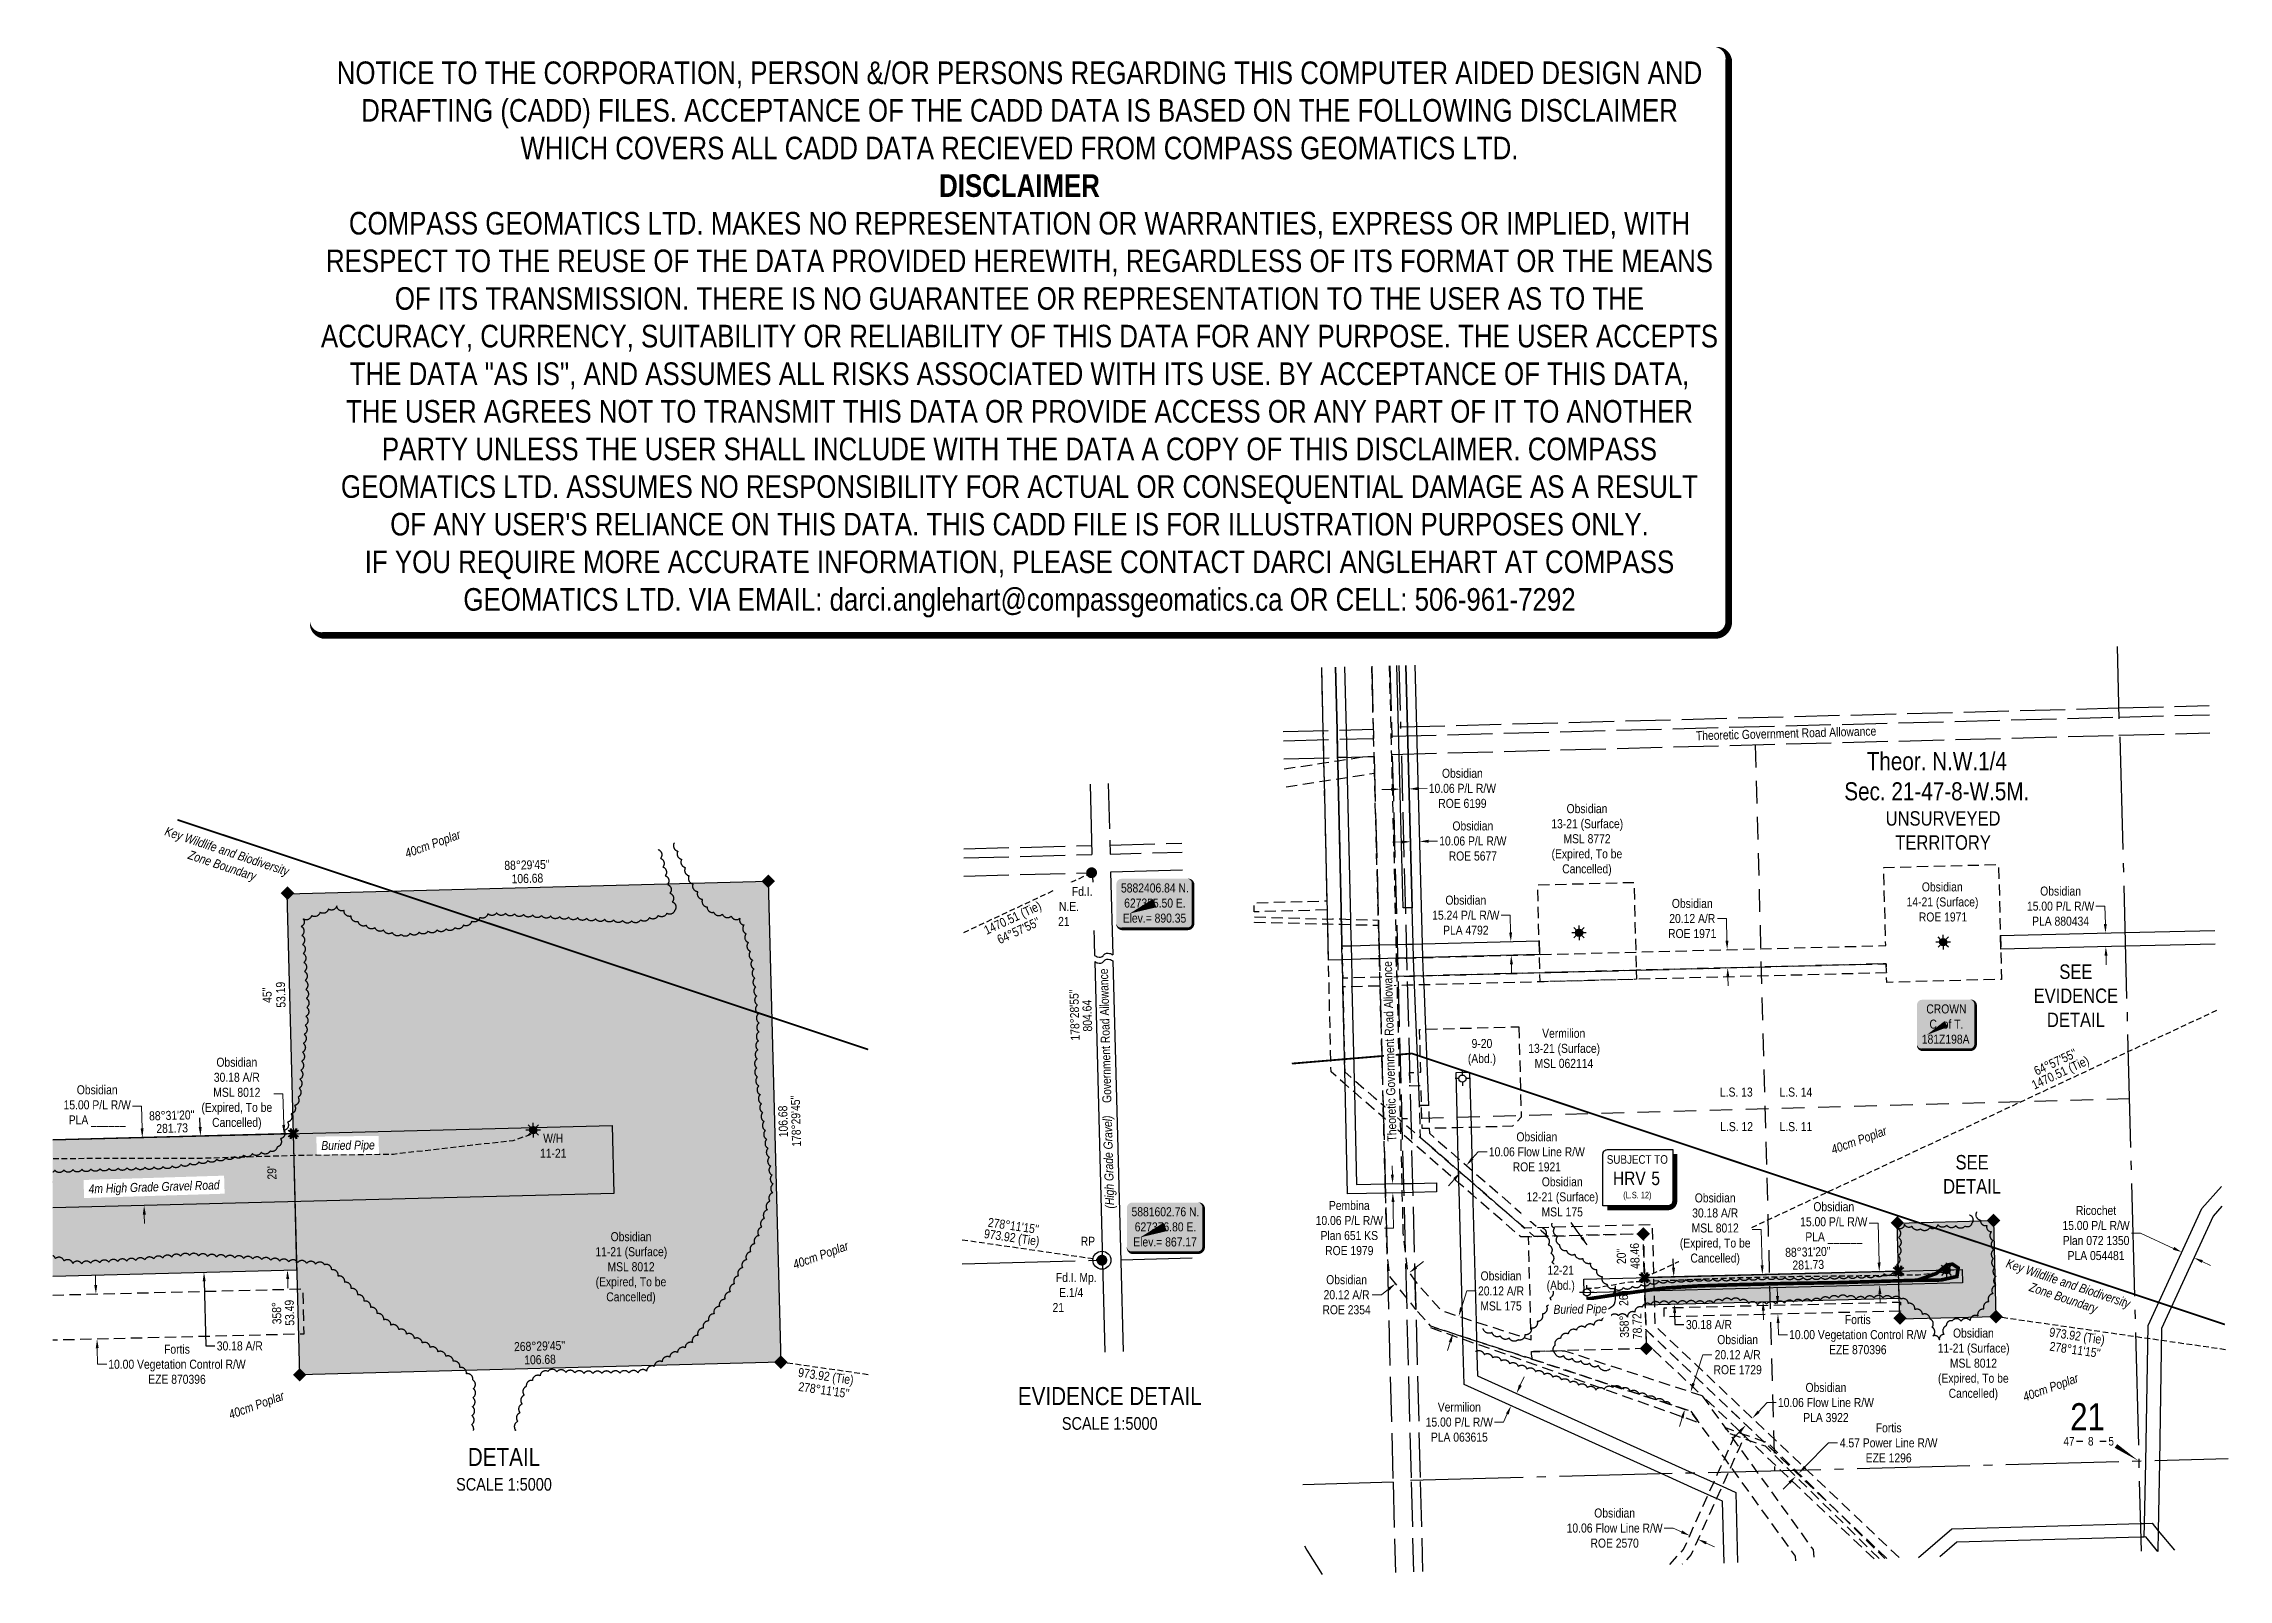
# Model space of a CAD drawing. Extents: x 624250 to 626671, y 5881450 to 5883152.
import ezdxf
from ezdxf.enums import TextEntityAlignment as Align

# ---------------------------------------------------------------- set-up
doc = ezdxf.new("R2010")
doc.units = 0
doc.header["$LTSCALE"] = 5
doc.header["$PDSIZE"] = 0.5
for name, pattern in [('0', [1, 1, 0]), ('DASHDOT2', [12.7, 6.35, -3.175, 0, -3.175]), ('foc-ACCESSROAD', [3.75, 2.5, -1.25]), ('foc-FLOWLINE', [3.75, 2.5, -1.25]), ('foc-LSD', [8, 5, -3]), ('foc-QUARTERLINE', [33, 25, -3, 2, -3]), ('foc-TIELINE', [1.875, 1.25, -0.625]), ('foc-UNSURVEYED', [12.5, 10, -2.5]), ('UG_PIPE', [1.875, 1.25, -0.625])]:
    doc.linetypes.add(name, pattern=pattern)
doc.layers.get('Defpoints').update_dxf_attribs({"color": 9})
for name, color, linetype in [('10', 1, 'Continuous'), ('35', 37, 'Continuous'), ('9', 3, 'Continuous'), ('AS-OWNER', 7, 'Continuous'), ('AS-PIPE-UG', 44, 'UG_PIPE'), ('AS-PIPE-UG-T', 44, 'Continuous'), ('AS-ROADS', 254, 'Continuous'), ('AS-WILDLIFE', 131, 'DASHDOT2'), ('C-AR', 13, 'foc-ACCESSROAD'), ('C-FLOWLINE', 13, 'foc-FLOWLINE'), ('C-RW', 13, 'Continuous'), ('C-SYMBOL', 7, 'Continuous'), ('C-WS', 13, 'foc-ACCESSROAD'), ('C-WS-S', 8, 'Continuous'), ('CG-NOTES', 7, 'Continuous'), ('CTW', 7, 'Continuous'), ('DETAIL-T', 7, 'Continuous'), ('F-EZE', 190, 'foc-FLOWLINE'), ('F-RW', 190, 'Continuous'), ('F-WS', 190, 'foc-ACCESSROAD'), ('F-WS-S', 8, 'Continuous'), ('L-BD', 7, 'Continuous'), ('L-BD1', 253, 'Continuous'), ('L-DETAIL-T', 3, 'Continuous'), ('L-MON', 1, 'Continuous'), ('L-QSEC', 8, 'foc-QUARTERLINE'), ('L-ROAD-T', 7, 'Continuous'), ('L-SEC', 7, 'Continuous'), ('L-SECLBL', 7, 'Continuous'), ('L-SECTION-LSD', 7, 'foc-LSD'), ('L-TIE', 7, 'foc-TIELINE'), ('L-TIE-T', 7, 'Continuous'), ('L-UNS-T', 3, 'Continuous'), ('L-USEC', 7, 'foc-UNSURVEYED'), ('P-CROSSINGS', 250, 'Continuous'), ('P-PROPOSED', 10, 'Continuous'), ('P-PROPOSED-H', 21, 'Continuous'), ('P-TXT', 4, 'Continuous'), ('T-BUSH', 110, '0'), ('T-BUSH-T', 110, 'Continuous'), ('T-WATER', 160, 'Continuous')]:
    doc.layers.add(name, color=color, linetype=linetype)
for name, color, linetype, lineweight in [('C-AR-T', 13, 'Continuous', 9), ('C-FLOWLINE-T', 13, 'Continuous', 9), ('C-RW-T', 13, 'Continuous', 9), ('C-WS-T', 13, 'Continuous', 9), ('F-EZE-T', 190, 'Continuous', 9), ('F-RW-T', 190, 'Continuous', 9), ('F-WS-T', 190, 'Continuous', 9), ('T-TEXT', 48, 'Continuous', 18)]:
    doc.layers.add(name, color=color, linetype=linetype, lineweight=lineweight)
doc.layers.add('DISCLAIMER', color=7, linetype='Continuous', plot=False)
doc.styles.add('100L', font='ARIALN.TTF', dxfattribs={"height": 11})
doc.styles.add('175L', font='ARIALN.TTF', dxfattribs={"height": 20})
doc.styles.add('240', font='ARIALN.TTF', dxfattribs={"height": 30})
doc.styles.add('80', font='ARIALN.TTF', dxfattribs={"height": 10})
doc.styles.add('80CG', font='ARIALN.TTF', dxfattribs={"height": 10})
doc.styles.add('80L', font='ARIALN.TTF', dxfattribs={"height": 10})
doc.styles.add('80LS', font='ARIALNI.TTF', dxfattribs={"height": 10})
doc.styles.add('foc-LtypeFont', font='ARIALN.TTF', dxfattribs={"height": 7.35})
doc.styles.add('HRV', font='ARIALN.TTF', dxfattribs={"height": 3})
doc.styles.add('SIMPLEX', font='ARIALN.TTF')
doc.linetypes.add('foc-TOPO-flowdirection-NOLINE', pattern='A,0,[">",foc-LtypeFont,S=0.3,R=0,X=0,Y=-0.945],-20,[">",foc-LtypeFont,S=0.3,R=0,X=0,Y=-0.945],0', length=20)
doc.dimstyles.new('Compass 5 000', dxfattribs={"dimscale": 5, "dimtxt": 9, "dimasz": 2, "dimexe": 0.2, "dimexo": 0.0625, "dimgap": 0.5, "dimtad": 0, "dimtih": 1, "dimtoh": 1, "dimzin": 0, "dimdsep": 46, "dimtxsty": '80CG', "dimcen": 0.1, "dimse1": 1, "dimse2": 1, "dimclrd": 256, "dimclrt": 256, "dimaunit": 1, "dimadec": 4, "dimazin": 0, "dimtfac": 0.06, "dimtofl": 0, "dimtmove": 0, "dimatfit": 1, "dimfxl": 0.2, "dimtolj": 1, "dimtzin": 0, "dimlwd": -1, "dimarcsym": 0})

msp = doc.modelspace()

# ---------------------------------------------------------------- texts
at = {"layer": 'AS-WILDLIFE', "attachment_point": 5, "rotation": 341.53284, "style": '240'}
for insert, char_height in [((624450.003, 5882247.769), 9.99664), ((626490.062, 5881768.96), 10)]:
    msp.add_mtext_dynamic_manual_height_columns('{\\fArial Narrow|b0|i1|c0|p34;Key Wildlife and Biodiversity Zone Boundary}', width=144.64892, gutter_width=44.985, heights=[0], dxfattribs=dict(at, insert=insert, char_height=char_height))
at = {"layer": 'C-SYMBOL', "color": 3, "insert": (626347.539, 5882366.854), "char_height": 20, "width": 203.24229, "attachment_point": 2, "style": '175L'}
msp.add_mtext('Theor. N.W.1/4 \\PSec. 21-47-8-W.5M.', dxfattribs=at)
at = {"layer": 'C-WS-T', "attachment_point": 1, "style": '80L'}
for s, width, insert, char_height in [('\\pi17.56742;Obsidian\\P\\pi0.65064;13-21 (Surface)\\P\\pi14.10221;MSL 8772\\P\\pi0.91667;(Expired, To be \\P\\pi12.72772;Cancelled)', 78.96841, (625919.792, 5882309.274), 10), ('\\pi17.56742;Obsidian\\P\\pi0.65064;14-21 (Surface)\\P\\pi14.23864;ROE 1971', 78.96841, (626313.423, 5882222.589), 10), ('\\pi23.32219;Obsidian\\P\\pi6.4111;11-21 (Surface)\\P\\pi19.85814;MSL 8012\\P\\pi6.67704;(Expired, To be\\P\\pi18.48412;Cancelled)', 90.46321, (624854.87, 5881835.082), 9.99664), ('\\pi23.31483;Obsidian\\P\\pi6.39805;11-21 (Surface)\\P\\pi19.84961;MSL 8012\\P\\pi6.66408;(Expired, To be\\P\\pi18.47513;Cancelled)', 90.46321, (626342.187, 5881728.281), 10)]:
    msp.add_mtext_dynamic_manual_height_columns(s, width=width, gutter_width=49.983, heights=[0], dxfattribs=dict(at, insert=insert, char_height=char_height))
at = {"layer": 'C-WS-T', "insert": (624814.554, 5881930.784), "char_height": 9.9966, "width": 21.40249, "attachment_point": 5, "style": '80CG'}
msp.add_mtext('\\A1;W/H\\P11-21', dxfattribs=at)
at = {"layer": 'DETAIL-T', "color": 3, "char_height": 20, "width": 205.77104, "attachment_point": 5, "style": '80CG'}
for s, insert in [('EVIDENCE DETAIL \\P{\\H0.7x;SCALE 1:5000}', (625431.177, 5881639.716)), ('DETAIL \\P{\\H0.7x;SCALE 1:5000}', (624760.019, 5881572.273))]:
    msp.add_mtext(s, dxfattribs=dict(at, insert=insert))
at = {"layer": 'F-WS-T', "insert": (625894.238, 5882060.365), "char_height": 10, "attachment_point": 1, "style": '80L'}
msp.add_mtext_dynamic_manual_height_columns('\\pi16.04287;Vermilion\\P\\pi0.65064;13-21 (Surface)\\P\\pi7.71067;MSL 062114', width=78.96841, gutter_width=49.983, heights=[0], dxfattribs=at)
at = {"layer": 'F-WS-T', "insert": (625843.568, 5882034.275), "char_height": 9.9966, "width": 43.81651, "attachment_point": 5, "style": '80CG'}
msp.add_mtext('\\A1;9-20\\P(Abd.)', dxfattribs=at)
at = {"layer": 'L-BD', "style": '80L'}
for s, height, rotation, p in [('1470.51 (Tie)', 9.99664, 25.03463, (625324.038, 5882182.135)), ("64°57'55''", 9.9966, 25.03463, (625330.066, 5882169.228)), ("178°28'55''", 9.99664, 91.5178, (625392.21, 5882075.754)), ('804.64', 9.9966, 91.5178, (625406.243, 5882074.885)), ("64°57'55''", 9.9966, 25.0347, (626478.884, 5882023.63)), ('1470.51 (Tie)', 9.99664, 25.0347, (626484.913, 5882010.723)), ("278°11'15''", 9.99664, 351.812659, (625324.481, 5881842.131)), ('973.92 (Tie)', 9.99664, 351.812659, (625322.452, 5881828.031)), ("20''", 9.9966, 91.5618, (625997.939, 5881808.309)), ('48.46', 9.9966, 91.5618, (626012.928, 5881808.718)), ("88°31'20''", 9.9966, 1.4778, (626204.767, 5881813.203)), ('281.73', 9.9966, 1.4778, (626205.134, 5881798.963)), ("26'", 9.9966, 91.5618, (626000.505, 5881760.82)), ('78.72', 9.9966, 91.5618, (626015.527, 5881730.841)), ('358°', 9.9966, 91.5618, (626001.287, 5881730.453)), ('973.92 (Tie)', 9.99664, 351.8127, (626502.789, 5881718.913)), ("278°11'15''", 9.99664, 351.8127, (626500.76, 5881704.813))]:
    msp.add_text(s, height=height, rotation=rotation, dxfattribs=at).set_placement(p, align=Align.MIDDLE)
at = {"layer": 'L-BD1', "style": '80L'}
for s, height, rotation, p in [("88°29'45''", 9.9966, 1.5035, (624785.568, 5882241.98)), ('106.68', 9.9966, 1.5035, (624785.961, 5882226.99)), ('53.19', 9.9966, 91.5035, (624512.64, 5882098.087)), ("45''", 9.9966, 91.5035, (624497.65, 5882097.693)), ("178°29'45''", 9.99664, 91.5035, (625083.474, 5881958.094)), ("88°31'20''", 9.9966, 1.4778, (624391.971, 5881964.507)), ('106.68', 9.9966, 91.5035, (625069.233, 5881957.72)), ('281.73', 9.9966, 1.4778, (624392.339, 5881950.267)), ("29'", 9.9966, 91.5035, (624502.817, 5881900.83)), ('358°', 9.9966, 91.5035, (624508.147, 5881745.381)), ('53.49', 9.9966, 91.5035, (624522.388, 5881745.755)), ("268°29'45''", 9.99664, 1.503454, (624799.558, 5881708.938)), ('106.68', 9.9966, 1.503454, (624799.952, 5881693.948))]:
    msp.add_text(s, height=height, rotation=rotation, dxfattribs=at).set_placement(p, align=Align.MIDDLE)
at = {"layer": 'L-DETAIL-T', "insert": (626501.634, 5882096.987), "char_height": 15.99462, "width": 92.82184, "attachment_point": 5, "style": '80CG'}
msp.add_mtext('SEE EVIDENCE DETAIL', dxfattribs=at)
at = {"layer": 'L-ROAD-T', "style": '80L'}
for s, rotation, p in [('Theoretic Government Road Allowance', 1.508352, (626180.546, 5882387.656)), ('Government Road Allowance', 91.506953, (625426.127, 5882052.678))]:
    msp.add_text(s, height=10, rotation=rotation, dxfattribs=at).set_placement(p, align=Align.MIDDLE_CENTER)
at = {"layer": 'L-TIE-T', "style": '80L'}
for s, p in [('973.92 (Tie)', (625116.532, 5881674.297)), ("278°11'15''", (625114.503, 5881660.197))]:
    msp.add_text(s, height=9.99664, rotation=351.8127, dxfattribs=at).set_placement(p, align=Align.MIDDLE)
at = {"layer": 'L-UNS-T', "color": 3, "insert": (626354.503, 5882279.992), "char_height": 16, "attachment_point": 5, "style": '80L'}
msp.add_mtext_dynamic_manual_height_columns('UNSURVEYED TERRITORY', width=126.37127, gutter_width=47.484, heights=[0], dxfattribs=at)
at = {"layer": 'T-BUSH-T', "char_height": 10, "attachment_point": 1, "rotation": 20, "style": '80L'}
for insert in [(624647.923, 5882258.599), (626228.095, 5881930.408), (625077.721, 5881802.921), (626440.504, 5881656.433), (624452.532, 5881636.845)]:
    msp.add_mtext_dynamic_manual_height_columns('\\pi1.25288;{\\fArial Narrow|b0|i1|c0|p34;40cm Poplar}', width=67.28748, gutter_width=49.983, heights=[0], dxfattribs=dict(at, insert=insert))
at = {"layer": 'T-TEXT', "style": '80LS'}
msp.add_text('(High Grade Gravel)', height=10, rotation=91.506953, dxfattribs=at).set_placement((625429.809, 5881912.726), align=Align.MIDDLE_CENTER)

# ---------------------------------------------------------------- blocks, each defined once
blk = doc.blocks.new('L-SECLBL')
at = {"layer": '9', "color": 7}
for p, q in [((-5.1, -27.8), (-12.3, -27.8)), ((20.7, -27.8), (13.5, -27.8))]:
    blk.add_line(p, q, dxfattribs=at)
at = {"layer": '10', "color": 2, "style": 'SIMPLEX'}
blk.add_attdef('SEC', text='', height=30, dxfattribs=at).set_placement((0, 0), align=Align.MIDDLE)
at = {"layer": '10', "color": 5, "style": '80L'}
blk.add_attdef('TWP', text='', height=9.5, dxfattribs=at).set_placement((-14.4, -27.4), align=Align.MIDDLE_RIGHT)
blk.add_attdef('RGE', text='', height=9.5, dxfattribs=at).set_placement((3.6, -27.4), align=Align.MIDDLE_CENTER)
blk.add_attdef('MER', text='', height=9.5, dxfattribs=at).set_placement((23.2, -27.4), align=Align.MIDDLE_LEFT)
blk = doc.blocks.new('HRV')
blk.add_lwpolyline([(-35.1, 31.6), (37.2, 31.6), (37.2, -25.5, -0.414214), (32.2, -30.5), (-40.1, -30.5), (-40.1, 26.6, -0.414214)], format="xyb", close=True)
at = {"const_width": 5, "flags": 128}
blk.add_lwpolyline([(-35.1, -33), (32.2, -33, 0.414214), (39.7, -25.5), (39.7, 26.6)], format="xyb", dxfattribs=at)
at = {"style": '80L'}
blk.add_text('SUBJECT TO', height=9.5, dxfattribs=at).set_placement((-2, 13.1), align=Align.BOTTOM_CENTER)
blk.add_attdef('(N.W.1/4 00)', text='', height=7.12, dxfattribs=at).set_placement((-2, -24.4), align=Align.BOTTOM_CENTER)
at = {"layer": 'CTW', "color": 3, "style": 'HRV'}
blk.add_text('HRV', height=15, dxfattribs=at).set_placement((-10.9, -0.2), align=Align.MIDDLE_CENTER)
blk.add_attdef('0', text='', height=15, dxfattribs=at).set_placement((18.3, -0.2), align=Align.MIDDLE_CENTER)
blk = doc.blocks.new('GAS')
h = blk.add_hatch(color=255)
h.dxf.hatch_style = 1
edge = h.paths.add_edge_path()
edge.add_arc((0, 0), 0.9, 0, 360)
for p, q in [((-0.81, 0), (-1.62, 0)), ((-0.57, 0.57), (-1.14, 1.14)), ((0, 0.81), (0, 1.62)), ((0.57, 0.57), (1.14, 1.14)), ((1.62, 0), (0.81, 0)), ((-0.57, -0.57), (-1.14, -1.14)), ((0, -0.81), (0, -1.62)), ((1.14, -1.14), (0.57, -0.57))]:
    blk.add_line(p, q)
blk.add_circle((0, 0), 0.8)
blk = doc.blocks.new('GABD')
for p, q in [((-0.81, 0), (-1.62, 0)), ((0, 0.81), (0, 1.62)), ((1.62, 0), (0.81, 0)), ((0, -0.81), (0, -1.62))]:
    blk.add_line(p, q)
blk.add_circle((0, 0), 0.8)
blk = doc.blocks.new('*U483')
h = blk.add_hatch(color=255)
edge = h.paths.add_edge_path()
edge.add_line((-26.5, -28.5), (26.5, -28.5))
edge.add_arc((26.5, -22.5), 6, 270, 360)
edge.add_line((32.5, -22.5), (32.5, 21))
edge.add_arc((26.5, 21), 6, 0, 90)
edge.add_line((26.5, 27), (-26.5, 27))
edge.add_arc((-26.5, 21), 6, 90, 180)
edge.add_line((-32.5, 21), (-32.5, -22.5))
edge.add_arc((-26.5, -22.5), 6, 180, 270)
at = {"color": 14, "flags": 128}
blk.add_lwpolyline([(-26.5, -28.5, 3, 3, 0), (26.5, -28.5, 3, 3, 0.414214), (32.5, -22.5, 3, 3, 0), (32.5, 21, 3, 0, 0.414214), (26.5, 27, 0, 0, 0), (-26.5, 27, 0, 0, 0.414214), (-32.5, 21, 0, 0, 0), (-32.5, -22.5, 0, 3, 0.414214)], format="xyseb", close=True, dxfattribs=at)
blk.add_lwpolyline([(-21.6, -12.1, 0, 7.5, 0), (0, 0, 0, 0, 0)], format="xyseb", dxfattribs=at)
at = {"color": 14, "style": '80'}
blk.add_attdef('ENTER_TEXT_001', (-26.8, -4.9), '', height=10, dxfattribs=at)
blk = doc.blocks.new('*D432')
at = {"layer": 'C-RW-T', "transparency": 16777216}
for p, q in [((626533.8, 5882196.2), (626523.8, 5882196.2)), ((626534.3, 5882176.4), (626533.8, 5882196.2)), ((626535.1, 5882141.4), (626535.3, 5882131.4))]:
    blk.add_line(p, q, dxfattribs=at)
for points in [[(626535.9, 5882176.5), (626532.6, 5882176.4), (626534.5, 5882166.4)], [(626536.7, 5882141.5), (626533.4, 5882141.4), (626534.8, 5882151.4)]]:
    blk.add_solid(points, dxfattribs=at)
at = {"layer": 'Defpoints', "color": 0, "transparency": 16777216}
for p in [(626639.6, 5882168.8), (626534.8, 5882151.4), (626639.9, 5882153.8)]:
    blk.add_point(p, dxfattribs=at)
at = {"layer": 'C-RW-T', "transparency": 16777216, "insert": (626484.7, 5882196.2), "char_height": 10, "attachment_point": 5, "style": '80CG'}
blk.add_mtext('\\A1;Obsidian\\P15.00 P/L R/W\\PPLA 880434', dxfattribs=at)
blk = doc.blocks.new('*D442')
at = {"layer": 'Defpoints', "color": 0, "transparency": 16777216}
for p in [(626194.5, 5881567.9), (626205.7, 5881550.4), (626208.9, 5881553.6)]:
    blk.add_point(p, dxfattribs=at)
at = {"layer": 'F-EZE-T', "transparency": 16777216}
for p, q in [((626201.5, 5881575), (626227.7, 5881601.6)), ((626227.7, 5881601.6), (626237.7, 5881601.6)), ((626184.2, 5881557.5), (626177.2, 5881550.4))]:
    blk.add_line(p, q, dxfattribs=at)
for points in [[(626200.3, 5881576.2), (626202.7, 5881573.8), (626194.5, 5881567.9)], [(626183.1, 5881558.7), (626185.4, 5881556.3), (626191.3, 5881564.6)]]:
    blk.add_solid(points, dxfattribs=at)
at = {"layer": 'F-EZE-T', "transparency": 16777216, "insert": (626294.2, 5881601.6), "char_height": 10, "attachment_point": 5, "style": '80CG'}
blk.add_mtext('\\A1;Fortis\\P4.57 Power Line R/W\\PEZE 1296', dxfattribs=at)
blk = doc.blocks.new('*D443')
at = {"layer": 'Defpoints', "color": 0, "transparency": 16777216}
for p in [(626157.9, 5881754), (626158.1, 5881744), (626171.5, 5881744.3)]:
    blk.add_point(p, dxfattribs=at)
at = {"layer": 'F-EZE-T', "transparency": 16777216}
for p, q in [((626171, 5881764.3), (626170.8, 5881774.3)), ((626171.7, 5881734.3), (626172.1, 5881721.5)), ((626172.1, 5881721.5), (626182.1, 5881721.5))]:
    blk.add_line(p, q, dxfattribs=at)
for points in [[(626172.7, 5881764.3), (626169.3, 5881764.3), (626171.3, 5881754.3)], [(626173.4, 5881734.3), (626170.1, 5881734.3), (626171.5, 5881744.3)]]:
    blk.add_solid(points, dxfattribs=at)
at = {"layer": 'F-EZE-T', "transparency": 16777216, "insert": (626260, 5881721.5), "char_height": 10, "attachment_point": 5, "style": '80CG'}
blk.add_mtext('\\A1;Fortis\\P10.00 Vegetation Control R/W\\PEZE 870396', dxfattribs=at)
blk = doc.blocks.new('*D444')
at = {"layer": 'C-WS-T', "transparency": 16777216}
for p, q in [((625820.9, 5881751.4), (625827, 5881769.9)), ((625827, 5881769.9), (625837, 5881769.9)), ((625808.4, 5881713.3), (625805.3, 5881703.8))]:
    blk.add_line(p, q, dxfattribs=at)
for points in [[(625819.3, 5881751.9), (625822.5, 5881750.9), (625817.8, 5881741.9)], [(625806.8, 5881713.8), (625810, 5881712.8), (625811.5, 5881722.8)]]:
    blk.add_solid(points, dxfattribs=at)
at = {"layer": 'Defpoints', "color": 0, "transparency": 16777216}
for p in [(625814.9, 5881721.7), (625817.8, 5881741.9), (625821.2, 5881740.8)]:
    blk.add_point(p, dxfattribs=at)
at = {"layer": 'C-WS-T', "transparency": 16777216, "insert": (625864.7, 5881769.9), "char_height": 10, "attachment_point": 5, "style": '80CG'}
blk.add_mtext('\\A1;Obsidian\\P20.12 A/R\\PMSL 175', dxfattribs=at)
blk = doc.blocks.new('*D445')
at = {"layer": 'C-AR-T', "transparency": 16777216}
for p, q in [((626153.1, 5881838.2), (626143.1, 5881838.2)), ((626154.1, 5881798.2), (626153.1, 5881838.2)), ((626155.3, 5881748.1), (626155.5, 5881738.1))]:
    blk.add_line(p, q, dxfattribs=at)
for points in [[(626155.7, 5881798.3), (626152.4, 5881798.2), (626154.3, 5881788.2)], [(626157, 5881748.1), (626153.6, 5881748), (626155, 5881758.1)]]:
    blk.add_solid(points, dxfattribs=at)
at = {"layer": 'Defpoints', "color": 0, "transparency": 16777216}
for p in [(626154.3, 5881788.2), (626180.5, 5881788.9), (626181.2, 5881758.7)]:
    blk.add_point(p, dxfattribs=at)
at = {"layer": 'C-AR-T', "transparency": 16777216, "insert": (626102, 5881838.2), "char_height": 10, "attachment_point": 5, "style": '80CG', "bg_fill": 3, "box_fill_scale": 1.1, "bg_fill_color": 256, "bg_fill_true_color": 13158600, "bg_fill_transparency": 0}
blk.add_mtext('\\A1;Obsidian\\P30.18 A/R\\PMSL 8012\\P(Expired{\\A0;, To be\\PCancelled})', dxfattribs=at)
blk = doc.blocks.new('*D446')
at = {"layer": 'C-FLOWLINE-T', "transparency": 16777216}
for p, q in [((626150.1, 5881636.2), (626159.7, 5881646.3)), ((626159.7, 5881646.3), (626169.7, 5881646.3)), ((626129.4, 5881614.4), (626122.5, 5881607.1))]:
    blk.add_line(p, q, dxfattribs=at)
for points in [[(626148.9, 5881637.3), (626151.3, 5881635), (626143.2, 5881628.9)], [(626128.2, 5881615.5), (626130.6, 5881613.2), (626136.3, 5881621.6)]]:
    blk.add_solid(points, dxfattribs=at)
at = {"layer": 'Defpoints', "color": 0, "transparency": 16777216}
for p in [(626123, 5881634.2), (626130, 5881641.5), (626143.2, 5881628.9)]:
    blk.add_point(p, dxfattribs=at)
at = {"layer": 'C-FLOWLINE-T', "transparency": 16777216, "insert": (626224.7, 5881646.3), "char_height": 10, "attachment_point": 5, "style": '80CG'}
blk.add_mtext('\\A1;Obsidian\\P10.06 Flow Line R/W\\PPLA 3922', dxfattribs=at)
blk = doc.blocks.new('*D447')
at = {"layer": 'C-RW-T', "transparency": 16777216}
for p, q in [((625874.8, 5882186.2), (625864.8, 5882186.2)), ((625875.3, 5882167), (625874.8, 5882186.2)), ((625876.2, 5882131.8), (625876.5, 5882121.8))]:
    blk.add_line(p, q, dxfattribs=at)
for points in [[(625877, 5882167.1), (625873.7, 5882167), (625875.6, 5882157)], [(625877.9, 5882131.8), (625874.6, 5882131.7), (625876, 5882141.8)]]:
    blk.add_solid(points, dxfattribs=at)
at = {"layer": 'Defpoints', "color": 0, "transparency": 16777216}
for p in [(625833.9, 5882155.9), (625875.6, 5882157), (625834.3, 5882140.7)]:
    blk.add_point(p, dxfattribs=at)
at = {"layer": 'C-RW-T', "transparency": 16777216, "insert": (625825.7, 5882186.2), "char_height": 10, "attachment_point": 5, "style": '80CG'}
blk.add_mtext('\\A1;Obsidian\\P15.24 P/L R/W\\PPLA 4792', dxfattribs=at)
blk = doc.blocks.new('*D448')
at = {"layer": 'C-AR-T', "transparency": 16777216}
for p, q in [((626077.9, 5881667.6), (626088.3, 5881699.3)), ((626088.3, 5881699.3), (626098.3, 5881699.3)), ((626065.4, 5881629.3), (626062.3, 5881619.8))]:
    blk.add_line(p, q, dxfattribs=at)
for points in [[(626076.3, 5881668.1), (626079.5, 5881667), (626074.8, 5881658)], [(626063.8, 5881629.8), (626067, 5881628.8), (626068.5, 5881638.8)]]:
    blk.add_solid(points, dxfattribs=at)
at = {"layer": 'Defpoints', "color": 0, "transparency": 16777216}
for p in [(626031.1, 5881672.4), (626024.8, 5881653.1), (626068.5, 5881638.8)]:
    blk.add_point(p, dxfattribs=at)
at = {"layer": 'C-AR-T', "transparency": 16777216, "insert": (626126.9, 5881699.3), "char_height": 10, "attachment_point": 5, "style": '80CG'}
blk.add_mtext('\\A1;Obsidian\\P20.12 A/R\\PROE 1729', dxfattribs=at)
blk = doc.blocks.new('*D449')
at = {"layer": 'C-RW-T', "transparency": 16777216}
for p, q in [((625832.9, 5881916.5), (625839.4, 5881924)), ((625839.4, 5881924), (625849.4, 5881924)), ((625813.1, 5881893.8), (625806.6, 5881886.3))]:
    blk.add_line(p, q, dxfattribs=at)
for points in [[(625831.6, 5881917.6), (625834.1, 5881915.4), (625826.3, 5881909)], [(625811.9, 5881894.9), (625814.4, 5881892.7), (625819.7, 5881901.4)]]:
    blk.add_solid(points, dxfattribs=at)
at = {"layer": 'Defpoints', "color": 0, "transparency": 16777216}
for p in [(625826.3, 5881909), (625872.4, 5881855.5), (625879, 5881863.1)]:
    blk.add_point(p, dxfattribs=at)
at = {"layer": 'C-RW-T', "transparency": 16777216, "insert": (625904.4, 5881924), "char_height": 10, "attachment_point": 5, "style": '80CG'}
blk.add_mtext('\\A1;Obsidian\\P10.06 Flow Line R/W\\PROE 1921', dxfattribs=at)
blk = doc.blocks.new('*D450')
at = {"layer": 'C-AR-T', "transparency": 16777216}
for p, q in [((626114.4, 5882182.5), (626104.4, 5882182.5)), ((626115, 5882158), (626114.4, 5882182.5)), ((626116.1, 5882117.9), (626116.3, 5882107.9))]:
    blk.add_line(p, q, dxfattribs=at)
for points in [[(626116.7, 5882158), (626113.4, 5882158), (626115.3, 5882148)], [(626117.7, 5882117.9), (626114.4, 5882117.8), (626115.8, 5882127.9)]]:
    blk.add_solid(points, dxfattribs=at)
at = {"layer": 'Defpoints', "color": 0, "transparency": 16777216}
for p in [(626115.3, 5882148), (626174.9, 5882149.6), (626175.5, 5882129.4)]:
    blk.add_point(p, dxfattribs=at)
at = {"layer": 'C-AR-T', "transparency": 16777216, "insert": (626076.6, 5882182.5), "char_height": 10, "attachment_point": 5, "style": '80CG'}
blk.add_mtext('\\A1;Obsidian\\P20.12 A/R\\PROE 1971', dxfattribs=at)
blk = doc.blocks.new('*D451')
at = {"layer": 'C-FLOWLINE-T', "transparency": 16777216}
for p, q in [((626055.6, 5881507.2), (626045.6, 5881507.2)), ((626064.7, 5881503), (626055.6, 5881507.2)), ((626092.1, 5881490.7), (626101.2, 5881486.6))]:
    blk.add_line(p, q, dxfattribs=at)
for points in [[(626065.4, 5881504.6), (626064, 5881501.5), (626073.8, 5881498.9)], [(626092.8, 5881492.2), (626091.4, 5881489.2), (626083, 5881494.8)]]:
    blk.add_solid(points, dxfattribs=at)
at = {"layer": 'Defpoints', "color": 0, "transparency": 16777216}
for p in [(626073.8, 5881498.9), (626074.4, 5881500.3), (626083.6, 5881496.2)]:
    blk.add_point(p, dxfattribs=at)
at = {"layer": 'C-FLOWLINE-T', "transparency": 16777216, "insert": (625990.6, 5881507.2), "char_height": 10, "attachment_point": 5, "style": '80CG'}
blk.add_mtext('\\A1;Obsidian\\P10.06 Flow Line R/W\\PROE 2570', dxfattribs=at)
blk = doc.blocks.new('*D452')
at = {"layer": 'C-RW-T', "transparency": 16777216}
for p, q in [((625754.4, 5882267.4), (625744.4, 5882267.1)), ((625784.4, 5882268.2), (625794.4, 5882268.4))]:
    blk.add_line(p, q, dxfattribs=at)
for points in [[(625754.3, 5882269.1), (625754.4, 5882265.7), (625764.4, 5882267.6)], [(625784.4, 5882269.8), (625784.5, 5882266.5), (625774.4, 5882267.9)]]:
    blk.add_solid(points, dxfattribs=at)
at = {"layer": 'Defpoints', "color": 0, "transparency": 16777216}
for p in [(625764.4, 5882266.4), (625774.4, 5882267.9), (625774.5, 5882266.7)]:
    blk.add_point(p, dxfattribs=at)
at = {"layer": 'C-RW-T', "transparency": 16777216, "insert": (625833.5, 5882268.4), "char_height": 10, "attachment_point": 5, "style": '80CG'}
blk.add_mtext('\\A1;Obsidian\\P10.06 P/L R/W\\PROE 5677', dxfattribs=at)
blk = doc.blocks.new('*D453')
at = {"layer": 'C-RW-T', "transparency": 16777216}
for p, q in [((625742.8, 5882325.6), (625732.8, 5882325.4)), ((625772.8, 5882326.4), (625782.8, 5882326.7))]:
    blk.add_line(p, q, dxfattribs=at)
for points in [[(625742.7, 5882327.3), (625742.8, 5882324), (625752.8, 5882325.9)], [(625772.8, 5882328.1), (625772.9, 5882324.7), (625762.8, 5882326.1)]]:
    blk.add_solid(points, dxfattribs=at)
at = {"layer": 'Defpoints', "color": 0, "transparency": 16777216}
for p in [(625762.8, 5882326.1), (625753.3, 5882304.4), (625763.4, 5882304.7)]:
    blk.add_point(p, dxfattribs=at)
at = {"layer": 'C-RW-T', "transparency": 16777216, "insert": (625821.9, 5882326.7), "char_height": 10, "attachment_point": 5, "style": '80CG'}
blk.add_mtext('\\A1;Obsidian\\P10.06 P/L R/W\\PROE 6199', dxfattribs=at)
blk = doc.blocks.new('SMONA')
blk.add_hatch(color=255).paths.add_polyline_path([(0, -1.49), (1.49, 0), (0, 1.49), (-1.49, 0)])
blk = doc.blocks.new('SMONAA')
blk.add_blockref('SMONA', (0, 0))
blk = doc.blocks.new('SMONB')
at = {"color": 1}
blk.add_solid([(0, 1.2), (1.2, 0), (-1.2, 0), (0, -1.2)], dxfattribs=at)
blk = doc.blocks.new('SMONBB')
blk.add_blockref('SMONB', (0, 0))
blk = doc.blocks.new('SMONCC')
for name in ['SMONAA', 'SMONBB']:
    blk.add_blockref(name, (0, 0))
blk = doc.blocks.new('FDIBAR')
blk.add_blockref('SMONCC', (0, 0))
blk = doc.blocks.new('TEMP')
h = blk.add_hatch(color=255)
h.dxf.hatch_style = 1
h.paths.add_polyline_path([(0, 0.25), (-0.67, 1.15), (-0.67, 0.67), (-1.15, 0.67), (-0.25, 0), (-1.15, -0.67), (-0.67, -0.67), (-0.67, -1.15), (0, -0.25), (0.67, -1.15), (0.67, -0.67), (1.15, -0.67), (0.25, 0), (1.15, 0.67), (0.67, 0.67), (0.67, 1.15)])
h.paths.add_polyline_path([(0.57, 0.85), (0.57, 0.57), (0.85, 0.57), (0.08, 0), (0.85, -0.57), (0.57, -0.57), (0.57, -0.85), (0, -0.08), (-0.57, -0.85), (-0.57, -0.57), (-0.85, -0.57), (-0.08, 0), (-0.85, 0.57), (-0.57, 0.57), (-0.57, 0.85), (0, 0.08)], flags=16)
h = blk.add_hatch(color=1)
h.dxf.hatch_style = 1
h.paths.add_polyline_path([(0, 0.08), (-0.57, 0.85), (-0.57, 0.57), (-0.85, 0.57), (-0.08, 0), (-0.85, -0.57), (-0.57, -0.57), (-0.57, -0.85), (0, -0.08), (0.57, -0.85), (0.57, -0.57), (0.85, -0.57), (0.08, 0), (0.85, 0.57), (0.57, 0.57), (0.57, 0.85)])
at = {"color": 1}
for p, q in [((-0.08, 0), (0.08, 0)), ((0, 0.08), (0, -0.08))]:
    blk.add_line(p, q, dxfattribs=at)
at = {"color": 255, "flags": 128}
blk.add_lwpolyline([(-0.25, 0), (-1.15, 0.67), (-0.67, 0.67), (-0.67, 1.15), (0, 0.25), (0.67, 1.15), (0.67, 0.67), (1.15, 0.67), (0.25, 0), (1.15, -0.67), (0.67, -0.67), (0.67, -1.15), (0, -0.25), (-0.67, -1.15), (-0.67, -0.67), (-1.15, -0.67)], close=True, dxfattribs=at)
at = {"color": 1, "flags": 128}
blk.add_lwpolyline([(-0.08, 0), (-0.85, 0.57), (-0.57, 0.57), (-0.57, 0.85), (0, 0.08), (0.57, 0.85), (0.57, 0.57), (0.85, 0.57), (0.08, 0), (0.85, -0.57), (0.57, -0.57), (0.57, -0.85), (0, -0.08), (-0.57, -0.85), (-0.57, -0.57), (-0.85, -0.57)], close=True, dxfattribs=at)
blk = doc.blocks.new('*D480')
at = {"layer": 'C-AR-T', "transparency": 16777216}
for p, q in [((625770.8, 5881796.2), (625778.7, 5881802.4)), ((625739.9, 5881771.9), (625732.1, 5881765.7)), ((625732.1, 5881765.7), (625722.1, 5881765.7))]:
    blk.add_line(p, q, dxfattribs=at)
for points in [[(625769.8, 5881797.5), (625771.8, 5881794.9), (625763, 5881790)], [(625738.9, 5881773.2), (625741, 5881770.5), (625747.8, 5881778)]]:
    blk.add_solid(points, dxfattribs=at)
at = {"layer": 'Defpoints', "color": 0, "transparency": 16777216}
for p in [(625747.8, 5881778), (625749.6, 5881775.7), (625764.8, 5881787.6)]:
    blk.add_point(p, dxfattribs=at)
at = {"layer": 'C-AR-T', "transparency": 16777216, "insert": (625693.6, 5881765.7), "char_height": 10, "attachment_point": 5, "style": '80CG'}
blk.add_mtext('\\A1;Obsidian\\P20.12 A/R\\PROE 2354', dxfattribs=at)
blk = doc.blocks.new('*D481')
at = {"layer": 'Defpoints', "color": 0, "transparency": 16777216}
for p in [(625722.1, 5881888.1), (625722.4, 5881878.1), (625744.8, 5881878.6)]:
    blk.add_point(p, dxfattribs=at)
at = {"layer": 'F-RW-T', "transparency": 16777216}
for p, q in [((625744.4, 5881898.6), (625744.2, 5881908.6)), ((625745.1, 5881868.6), (625745.3, 5881858.6)), ((625745.7, 5881839.6), (625745.3, 5881858.6)), ((625735.7, 5881839.6), (625745.7, 5881839.6))]:
    blk.add_line(p, q, dxfattribs=at)
for points in [[(625746, 5881898.7), (625742.7, 5881898.6), (625744.6, 5881888.6)], [(625746.7, 5881868.6), (625743.4, 5881868.6), (625744.8, 5881878.6)]]:
    blk.add_solid(points, dxfattribs=at)
at = {"layer": 'F-RW-T', "transparency": 16777216, "insert": (625696.6, 5881839.6), "char_height": 10, "attachment_point": 5, "style": '80CG'}
blk.add_mtext('\\A1;Pembina\\P10.06 P/L R/W\\PPlan 651 KS\\PROE 1979', dxfattribs=at)
blk = doc.blocks.new('*D482')
at = {"layer": 'Defpoints', "color": 0, "transparency": 16777216}
for p in [(625880, 5881657.3), (625873.9, 5881643.7), (625875.8, 5881642.8)]:
    blk.add_point(p, dxfattribs=at)
at = {"layer": 'F-RW-T', "transparency": 16777216}
for p, q in [((625886.1, 5881665.6), (625890.3, 5881674.7)), ((625867.6, 5881624.6), (625857.6, 5881624.6)), ((625871.7, 5881633.7), (625867.6, 5881624.6))]:
    blk.add_line(p, q, dxfattribs=at)
for points in [[(625884.6, 5881666.2), (625887.7, 5881664.9), (625882, 5881656.4)], [(625870.2, 5881634.4), (625873.2, 5881633), (625875.8, 5881642.8)]]:
    blk.add_solid(points, dxfattribs=at)
at = {"layer": 'F-RW-T', "transparency": 16777216, "insert": (625818.5, 5881624.6), "char_height": 10, "attachment_point": 5, "style": '80CG'}
blk.add_mtext('\\A1;Vermilion\\P15.00 P/L R/W\\PPLA 063615', dxfattribs=at)
blk = doc.blocks.new('*D484')
at = {"layer": 'C-RW-T', "transparency": 16777216}
for p, q in [((626282.5, 5881845.2), (626272.5, 5881845.2)), ((626283.6, 5881801.5), (626282.5, 5881845.2)), ((626284.5, 5881766.4), (626284.8, 5881756.4))]:
    blk.add_line(p, q, dxfattribs=at)
for points in [[(626285.3, 5881801.5), (626281.9, 5881801.4), (626283.8, 5881791.5)], [(626286.2, 5881766.5), (626282.8, 5881766.4), (626284.2, 5881776.4)]]:
    blk.add_solid(points, dxfattribs=at)
at = {"layer": 'Defpoints', "color": 0, "transparency": 16777216}
for p in [(626283.8, 5881791.5), (626251.4, 5881790.7), (626251.8, 5881775.6)]:
    blk.add_point(p, dxfattribs=at)
at = {"layer": 'C-RW-T', "transparency": 16777216, "insert": (626233.4, 5881845.2), "char_height": 10, "attachment_point": 5, "style": '80CG'}
blk.add_mtext('\\A1;Obsidian\\P15.00 P/L R/W\\PPLA ______', dxfattribs=at)
blk = doc.blocks.new('*D485')
at = {"layer": 'C-RW-T', "transparency": 16777216}
for p, q in [((624358.4, 5881974.7), (624348.4, 5881974.7)), ((624359, 5881949.9), (624358.4, 5881974.7)), ((624361.5, 5881854.5), (624361.8, 5881844.5))]:
    blk.add_line(p, q, dxfattribs=at)
for points in [[(624360.7, 5881950), (624357.4, 5881949.9), (624359.3, 5881939.9)], [(624363.2, 5881854.6), (624359.8, 5881854.5), (624361.3, 5881864.5)]]:
    blk.add_solid(points, dxfattribs=at)
at = {"layer": 'Defpoints', "color": 0, "transparency": 16777216}
for p in [(624359.3, 5881939.9), (624379.2, 5881940.4), (624381.2, 5881865)]:
    blk.add_point(p, dxfattribs=at)
at = {"layer": 'C-RW-T', "transparency": 16777216, "insert": (624309.3, 5881974.7), "char_height": 10, "attachment_point": 5, "style": '80CG'}
blk.add_mtext('\\A1;Obsidian\\P15.00 P/L R/W\\PPLA ______', dxfattribs=at)
blk = doc.blocks.new('*D486')
at = {"layer": 'C-AR-T', "transparency": 16777216}
for p, q in [((624515.1, 5881988.5), (624505.1, 5881988.5)), ((624516, 5881954), (624515.1, 5881988.5)), ((624520.4, 5881783.2), (624520.6, 5881773.2))]:
    blk.add_line(p, q, dxfattribs=at)
for points in [[(624517.6, 5881954), (624514.3, 5881953.9), (624516.2, 5881944)], [(624522.1, 5881783.2), (624518.7, 5881783.1), (624520.1, 5881793.2)]]:
    blk.add_solid(points, dxfattribs=at)
at = {"layer": 'Defpoints', "color": 0, "transparency": 16777216}
for p in [(624479.6, 5881943), (624516.2, 5881944), (624483.5, 5881792.2)]:
    blk.add_point(p, dxfattribs=at)
at = {"layer": 'C-AR-T', "transparency": 16777216, "insert": (624464, 5881988.5), "char_height": 10, "attachment_point": 5, "style": '80CG'}
blk.add_mtext('\\A1;Obsidian\\P30.18 A/R\\PMSL 8012\\P(Expired{\\A0;, To be\\PCancelled})', dxfattribs=at)
blk = doc.blocks.new('*D487')
at = {"layer": 'Defpoints', "color": 0, "transparency": 16777216}
for p in [(624366.8, 5881768), (624309.1, 5881716.6), (624368, 5881718)]:
    blk.add_point(p, dxfattribs=at)
at = {"layer": 'F-EZE-T', "transparency": 16777216}
for p, q in [((624307.6, 5881776.6), (624307.4, 5881786.6)), ((624309.3, 5881706.6), (624309.8, 5881688.7)), ((624309.8, 5881688.7), (624319.8, 5881688.7))]:
    blk.add_line(p, q, dxfattribs=at)
for points in [[(624309.3, 5881776.6), (624306, 5881776.5), (624307.9, 5881766.6)], [(624311, 5881706.6), (624307.7, 5881706.5), (624309.1, 5881716.6)]]:
    blk.add_solid(points, dxfattribs=at)
at = {"layer": 'F-EZE-T', "transparency": 16777216, "insert": (624397.7, 5881688.7), "char_height": 10, "attachment_point": 5, "style": '80CG'}
blk.add_mtext('\\A1;Fortis\\P10.00 Vegetation Control R/W\\PEZE 870396', dxfattribs=at)
blk = doc.blocks.new('*U488')
at = {"layer": '35', "color": 3}
blk.add_circle((0, 0), 10, dxfattribs=at)
at = {"layer": '35', "color": 3, "style": '80'}
blk.add_attdef('RP_001', (-23.5, 15.9), '', height=10, dxfattribs=at)
blk = doc.blocks.new('*U479')
h = blk.add_hatch(color=254)
edge = h.paths.add_edge_path()
edge.add_line((-36.5, -28.5), (36.5, -28.5))
edge.add_arc((36.5, -22.5), 6, 270, 360)
edge.add_line((42.5, -22.5), (42.5, 21))
edge.add_arc((36.5, 21), 6, 0, 90)
edge.add_line((36.5, 27), (-36.5, 27))
edge.add_arc((-36.5, 21), 6, 90, 180)
edge.add_line((-42.5, 21), (-42.5, -22.5))
edge.add_arc((-36.5, -22.5), 6, 180, 270)
at = {"color": 1, "flags": 128}
blk.add_lwpolyline([(-36.5, -28.5, 3, 3, 0), (36.5, -28.5, 3, 3, 0.414214), (42.5, -22.5, 3, 3, 0), (42.5, 21, 3, 0, 0.414214), (36.5, 27, 0, 0, 0), (-36.5, 27, 0, 0, 0.414214), (-42.5, 21, 0, 0, 0), (-42.5, -22.5, 0, 3, 0.414214)], format="xyseb", close=True, dxfattribs=at)
blk.add_lwpolyline([(-27.7, -11.6, 0, 10, 0), (0, 0, 5, 5, 0)], format="xyseb", dxfattribs=at)
at = {"color": 1, "style": '80'}
blk.add_attdef('ENTER_TEXT_001', (-36, -5), '', height=10, dxfattribs=at)
blk = doc.blocks.new('fdia')
at = {"color": 255, "const_width": 1}
blk.add_lwpolyline([(-0.5, 0, 1), (0.5, 0, 1)], format="xyb", close=True, dxfattribs=at)
blk = doc.blocks.new('Fdiaa')
blk.add_blockref('fdia', (0, 0))
blk = doc.blocks.new('fdib')
at = {"color": 1, "const_width": 1.6}
blk.add_lwpolyline([(-0.4, 0, 1), (0.4, 0, 1)], format="xyb", close=True, dxfattribs=at)
at = {"color": 1}
blk.add_circle((0, 0), 0.8, dxfattribs=at)
blk = doc.blocks.new('Fdibb')
blk.add_blockref('fdib', (0, 0))
blk = doc.blocks.new('fdicc')
for name in ['Fdibb', 'Fdiaa']:
    blk.add_blockref(name, (0, 0))
blk = doc.blocks.new('FDI')
blk.add_blockref('fdicc', (0, 0))
blk = doc.blocks.new('*D495')
at = {"layer": 'Defpoints', "color": 0, "transparency": 16777216}
for p in [(626056.1, 5881785.6), (626251.4, 5881790.7), (626252.1, 5881760.5)]:
    blk.add_point(p, dxfattribs=at)
at = {"layer": 'P-TXT', "transparency": 16777216}
for p, q in [((626055.8, 5881795.6), (626055.6, 5881805.6)), ((626057.1, 5881745.5), (626057.4, 5881732.6)), ((626057.4, 5881732.6), (626067.4, 5881732.6))]:
    blk.add_line(p, q, dxfattribs=at)
for points in [[(626057.5, 5881795.7), (626054.2, 5881795.6), (626056.1, 5881785.6)], [(626058.8, 5881745.5), (626055.4, 5881745.4), (626056.9, 5881755.5)]]:
    blk.add_solid(points, dxfattribs=at)
at = {"layer": 'P-TXT', "transparency": 16777216, "insert": (626095.1, 5881732.6), "char_height": 10, "attachment_point": 5, "style": '80CG'}
blk.add_mtext('\\A1;30.18 A/R', dxfattribs=at)
blk = doc.blocks.new('*D496')
at = {"layer": 'Defpoints', "color": 0, "transparency": 16777216}
for p in [(624423.4, 5881941.6), (624427.3, 5881790.8), (624427.6, 5881790.8)]:
    blk.add_point(p, dxfattribs=at)
at = {"layer": 'P-TXT', "transparency": 16777216}
for p, q in [((624423.4, 5881951.6), (624423.2, 5881961.6)), ((624427.8, 5881780.8), (624429.7, 5881709)), ((624429.7, 5881709), (624439.7, 5881709))]:
    blk.add_line(p, q, dxfattribs=at)
for points in [[(624425.1, 5881951.6), (624421.8, 5881951.5), (624423.7, 5881941.6)], [(624429.5, 5881780.8), (624426.2, 5881780.7), (624427.6, 5881790.8)]]:
    blk.add_solid(points, dxfattribs=at)
at = {"layer": 'P-TXT', "transparency": 16777216, "insert": (624467.3, 5881709), "char_height": 10, "attachment_point": 5, "style": '80CG'}
blk.add_mtext('\\A1;30.18 A/R', dxfattribs=at)
blk = doc.blocks.new('*D497')
at = {"layer": 'Defpoints', "color": 0, "transparency": 16777216}
for p in [(626620.5, 5881816.2), (626619, 5881813), (626634.1, 5881810)]:
    blk.add_point(p, dxfattribs=at)
at = {"layer": 'F-RW-T', "transparency": 16777216}
for p, q in [((626573.1, 5881834.1), (626563.1, 5881834.1)), ((626609.9, 5881817.1), (626573.1, 5881834.1)), ((626641.7, 5881802.5), (626650.8, 5881798.3))]:
    blk.add_line(p, q, dxfattribs=at)
for points in [[(626610.6, 5881818.7), (626609.2, 5881815.6), (626619, 5881813)], [(626642.4, 5881804), (626641, 5881801), (626632.6, 5881806.7)]]:
    blk.add_solid(points, dxfattribs=at)
at = {"layer": 'F-RW-T', "transparency": 16777216, "insert": (626524, 5881834.1), "char_height": 10, "attachment_point": 5, "style": '80CG'}
blk.add_mtext('\\A1;Ricochet\\P15.00 P/L R/W\\PPlan 072 1350\\PPLA 054481', dxfattribs=at)
blk = doc.blocks.new('Disclaimer_Legal')
at = {"layer": 'DISCLAIMER', "color": 254, "flags": 128}
blk.add_lwpolyline([(-3613, -1105, 37.5, 37.5, 0), (4096, -1105, 37.5, 37.5, 0.414214), (4171, -1030, 37.5, 37.5, 0), (4171, 2079, 37.5, 0, 0.414214), (4096, 2154, 0, 0, 0), (-3613, 2154, 0, 0, 0.414214), (-3688, 2079, 0, 0, 0), (-3688, -1030, 0, 37.5, 0.414214)], format="xyseb", close=True, dxfattribs=at)
at = {"layer": 'DISCLAIMER', "color": 254, "insert": (242, 534), "char_height": 125, "width": 7717.57, "attachment_point": 5, "style": '80'}
blk.add_mtext('NOTICE TO THE CORPORATION, PERSON &/OR PERSONS REGARDING THIS COMPUTER AIDED DESIGN AND DRAFTING (CADD) FILES. ACCEPTANCE OF THE CADD DATA IS BASED ON THE FOLLOWING DISCLAIMER WHICH COVERS ALL CADD DATA RECIEVED FROM COMPASS GEOMATICS LTD.\\P{\\fArial Narrow|b1|i0|c0|p34;DISCLAIMER}\\PCOMPASS GEOMATICS LTD. MAKES NO REPRESENTATION OR WARRANTIES, EXPRESS OR IMPLIED, WITH RESPECT TO THE REUSE OF THE DATA PROVIDED HEREWITH, REGARDLESS OF ITS FORMAT OR THE MEANS OF ITS TRANSMISSION. THERE IS NO GUARANTEE OR REPRESENTATION TO THE USER AS TO THE ACCURACY, CURRENCY, SUITABILITY OR RELIABILITY OF THIS DATA FOR ANY PURPOSE. THE USER ACCEPTS THE DATA "AS IS", AND ASSUMES ALL RISKS ASSOCIATED WITH ITS USE. BY ACCEPTANCE OF THIS DATA, THE USER AGREES NOT TO TRANSMIT THIS DATA OR PROVIDE ACCESS OR ANY PART OF IT TO ANOTHER PARTY UNLESS THE USER SHALL INCLUDE WITH THE DATA A COPY OF THIS DISCLAIMER. COMPASS GEOMATICS LTD. ASSUMES NO RESPONSIBILITY FOR ACTUAL OR CONSEQUENTIAL DAMAGE AS A RESULT OF ANY USER\'S RELIANCE ON THIS DATA. THIS CADD FILE IS FOR ILLUSTRATION PURPOSES ONLY.\\PIF YOU REQUIRE MORE ACCURATE INFORMATION, PLEASE CONTACT DARCI ANGLEHART AT COMPASS GEOMATICS LTD. VIA EMAIL: darci.anglehart@compassgeomatics.ca OR CELL: 506-961-7292', dxfattribs=at)

# ---------------------------------------------------------------- dimensions: what is measured, and where the dimension line sits
at = {"layer": 'C-AR-T'}
dim = msp.add_linear_dim(base=(626115.29, 5882148.005), p1=(626175.453, 5882129.434), p2=(626174.929, 5882149.56), angle=91.493825, text='Obsidian\\P20.12 A/R\\PROE 1971', dimstyle='Compass 5 000', dxfattribs=at)
dim.commit()
dim.dimension.update_dxf_attribs({"geometry": '*D450', "text_midpoint": (626076.646, 5882182.46), "dimtype": 161})
at = {"layer": 'C-AR-T', "color": 5}
dim = msp.add_linear_dim(base=(624516.238, 5881943.963), p1=(624483.498, 5881792.218), p2=(624479.607, 5881943.018), angle=91.477782, text='Obsidian\\P30.18 A/R\\PMSL 8012\\P(Expired{\\A0;, To be\\PCancelled})', dimstyle='Compass 5 000', dxfattribs=at)
dim.commit()
dim.dimension.update_dxf_attribs({"geometry": '*D486', "text_midpoint": (624464.021, 5881988.533), "dimtype": 161})
at = {"layer": 'C-AR-T'}
dim = msp.add_aligned_dim(p1=(625764.818, 5881787.647), p2=(625749.643, 5881775.685), distance=-3.005, text='Obsidian\\P20.12 A/R\\PROE 2354', dimstyle='Compass 5 000', dxfattribs=at)
dim.commit()
dim.dimension.update_dxf_attribs({"geometry": '*D480', "text_midpoint": (625693.552, 5881765.664)})
at = {"layer": 'C-FLOWLINE-T'}
dim = msp.add_linear_dim(base=(626143.211, 5881628.908), p1=(626123.043, 5881634.174), p2=(626129.973, 5881641.474), angle=46.491383, text='Obsidian\\P10.06 Flow Line R/W\\PPLA 3922', dimstyle='Compass 5 000', dxfattribs=at)
dim.commit()
dim.dimension.update_dxf_attribs({"geometry": '*D446', "text_midpoint": (626224.699, 5881646.277), "dimtype": 161})
dim = msp.add_aligned_dim(p1=(626083.613, 5881496.177), p2=(626074.44, 5881500.32), distance=1.527, text='Obsidian\\P10.06 Flow Line R/W\\PROE 2570', dimstyle='Compass 5 000', dxfattribs=at)
dim.commit()
dim.dimension.update_dxf_attribs({"geometry": '*D451', "text_midpoint": (625990.584, 5881507.16)})
at = {"layer": 'C-RW-T'}
for base, p1, p2, angle, text, picture, middle in [((625762.837, 5882326.143), (625753.334, 5882304.406), (625763.397, 5882304.668), 1.492554, 'Obsidian\\P10.06 P/L R/W\\PROE 6199', '*D453', (625821.917, 5882326.664)), ((625774.424, 5882267.91), (625764.394, 5882266.406), (625774.457, 5882266.668), 1.492662, 'Obsidian\\P10.06 P/L R/W\\PROE 5677', '*D452', (625833.504, 5882268.431)), ((625875.59, 5882157.019), (625834.321, 5882140.687), (625833.923, 5882155.933), 91.492655, 'Obsidian\\P15.24 P/L R/W\\PPLA 4792', '*D447', (625825.742, 5882186.235)), ((626534.846, 5882151.417), (626639.593, 5882168.808), (626639.933, 5882153.804), 271.301297, 'Obsidian\\P15.00 P/L R/W\\PPLA 880434', '*D432', (626484.742, 5882196.249)), ((625826.295, 5881908.951), (625872.391, 5881855.543), (625878.994, 5881863.139), 48.998741, 'Obsidian\\P10.06 Flow Line R/W\\PROE 1921', '*D449', (625904.417, 5881924.045))]:
    dim = msp.add_linear_dim(base=base, p1=p1, p2=p2, angle=angle, text=text, dimstyle='Compass 5 000', dxfattribs=at)
    dim.commit()
    dim.dimension.update_dxf_attribs({"geometry": picture, "text_midpoint": middle, "dimtype": 161})
at = {"layer": 'C-RW-T', "color": 5}
dim = msp.add_linear_dim(base=(624359.307, 5881939.915), p1=(624381.173, 5881865.028), p2=(624379.227, 5881940.429), angle=91.477782, text='Obsidian\\P15.00 P/L R/W\\PPLA ______', dimstyle='Compass 5 000', dxfattribs=at)
dim.commit()
dim.dimension.update_dxf_attribs({"geometry": '*D485', "text_midpoint": (624309.324, 5881974.662), "dimtype": 161})
at = {"layer": 'C-RW-T', "color": 2}
dim = msp.add_linear_dim(base=(626283.848, 5881791.493), p1=(626251.775, 5881775.576), p2=(626251.386, 5881790.656), angle=91.477782, text='Obsidian\\P15.00 P/L R/W\\PPLA ______', dimstyle='Compass 5 000', dxfattribs=at)
dim.commit()
dim.dimension.update_dxf_attribs({"geometry": '*D484', "text_midpoint": (626233.376, 5881845.223), "dimtype": 161})
at = {"layer": 'C-WS-T'}
dim = msp.add_linear_dim(base=(625817.767, 5881741.917), p1=(625814.916, 5881721.713), p2=(625821.175, 5881740.799), angle=71.843873, text='Obsidian\\P20.12 A/R\\PMSL 175', dimstyle='Compass 5 000', dxfattribs=at)
dim.commit()
dim.dimension.update_dxf_attribs({"geometry": '*D444', "text_midpoint": (625864.686, 5881769.919), "dimtype": 161})
at = {"layer": 'F-EZE-T', "color": 5}
dim = msp.add_linear_dim(base=(624309.099, 5881716.578), p1=(624366.805, 5881768.04), p2=(624368.033, 5881718.025), angle=271.40657, text='Fortis\\P10.00 Vegetation Control R/W\\PEZE 870396', dimstyle='Compass 5 000', dxfattribs=at)
dim.commit()
dim.dimension.update_dxf_attribs({"geometry": '*D487', "text_midpoint": (624397.716, 5881688.733), "dimtype": 161})
at = {"layer": 'F-EZE-T'}
dim = msp.add_linear_dim(base=(626194.481, 5881567.885), p1=(626205.736, 5881550.354), p2=(626208.948, 5881553.608), angle=45.378011, text='Fortis\\P4.57 Power Line R/W\\PEZE 1296', dimstyle='Compass 5 000', dxfattribs=at)
dim.commit()
dim.dimension.update_dxf_attribs({"geometry": '*D442', "text_midpoint": (626294.211, 5881601.553), "dimtype": 161})
at = {"layer": 'F-RW-T'}
dim = msp.add_linear_dim(base=(625744.84, 5881878.587), p1=(625722.133, 5881888.125), p2=(625722.363, 5881878.073), angle=271.310189, text='Pembina\\P10.06 P/L R/W\\PPlan 651 KS\\PROE 1979', dimstyle='Compass 5 000', override={"dimtmove": 1}, dxfattribs=at)
dim.commit()
dim.dimension.update_dxf_attribs({"geometry": '*D481', "text_midpoint": (625727.428, 5881839.63), "dimtype": 161})
for base, p1, p2, angle, text, picture, middle in [((626618.976, 5881812.966), (626634.114, 5881809.985), (626620.485, 5881816.249), 155.315135, 'Ricochet\\P15.00 P/L R/W\\PPlan 072 1350\\PPLA 054481', '*D497', (626523.965, 5881834.074)), ((625875.848, 5881642.78), (625880.031, 5881657.35), (625873.853, 5881643.681), 245.681552, 'Vermilion\\P15.00 P/L R/W\\PPLA 063615', '*D482', (625818.525, 5881624.554))]:
    dim = msp.add_linear_dim(base=base, p1=p1, p2=p2, angle=angle, text=text, dimstyle='Compass 5 000', dxfattribs=at)
    dim.commit()
    dim.dimension.update_dxf_attribs({"geometry": picture, "text_midpoint": middle, "dimtype": 161})

# ---------------------------------------------------------------- hatches: boundary and pattern name
at = {"layer": 'P-PROPOSED-H'}
h = msp.add_hatch(color=256, dxfattribs=at)
h.dxf.hatch_style = 1
h.paths.add_polyline_path([(624533.693, 5881676.96), (624519.703, 5882210.001), (625052.744, 5882223.992), (625066.735, 5881690.95)])
h = msp.add_hatch(color=256, dxfattribs=at)
h.dxf.hatch_style = 1
h.paths.add_polyline_path([(624530.636, 5881793.434), (624526.678, 5881944.233), (624260.013, 5881937.353), (624260.013, 5881786.452)])
h = msp.add_hatch(color=256, dxfattribs=at)
h.dxf.hatch_style = 1
h.paths.add_polyline_path([(626306.525, 5881738.588), (626303.727, 5881845.196), (626410.335, 5881847.994), (626413.134, 5881741.386)])
h = msp.add_hatch(color=256, dxfattribs=at)
h.dxf.hatch_style = 1
h.paths.add_polyline_path([(626305.122, 5881792.042), (626023.581, 5881784.779), (626024.404, 5881754.62), (626305.914, 5881761.883)])

# ---------------------------------------------------------------- linework, layer by layer
at = {"layer": 'AS-PIPE-UG', "flags": 128}
for points in [[(624789.582, 5881943.351), (624769.787, 5881936.126), (624722.657, 5881931.146), (624637.667, 5881921.286), (624536.792, 5881920.116), (624425.522, 5881916.801), (624314.407, 5881916.741), (624260.013, 5881916.135)], [(626357.703, 5881791.866), (626353.744, 5881790.421), (626344.318, 5881789.425), (626327.32, 5881787.453), (626307.145, 5881787.219), (626284.891, 5881786.556), (626262.668, 5881786.544), (626195.002, 5881785.79), (626123.973, 5881784.247), (626059.398, 5881781.721), (626030.355, 5881780.822), (626019.09, 5881780.123), (626008.03, 5881779.58), (626000.261, 5881778.527), (625988.958, 5881776.415), (625975.027, 5881773.953), (625971.686, 5881773.205), (625960.591, 5881772.581), (625959.337, 5881773.434)]]:
    msp.add_lwpolyline(points, dxfattribs=at)
at = {"layer": 'AS-ROADS', "flags": 128}
for points in [[(624260.013, 5881881.873, 19.993, 19.993, 0), (624430.772, 5881887.151, 19.993, 19.993, 0), (624631.522, 5881893.161, 19.993, 19.993, 0), (624761.432, 5881894.351, 19.993, 19.993, 0), (624850.292, 5881913.671, 19.993, 19.993, 0), (624857.177, 5881961.366, 19.993, 19.993, 0), (624825.557, 5881982.181, 19.993, 19.993, 0), (624794.967, 5881977.341, 19.993, 19.993, 0), (624735.842, 5881930.561, 19.993, 19.993, 0), (624646.907, 5881898.886, 19.993, 19.993, 0), (624631.522, 5881893.161, 0, 0, 0)], [(625960.181, 5881760.99, 3.999, 3.999, 0), (625995.862, 5881766.378, 3.999, 3.999, 0), (626044.652, 5881773.066, 3.999, 3.999, 0), (626084.085, 5881775.548, 3.999, 3.999, 0), (626127.318, 5881776.906, 3.999, 3.999, 0), (626182.04, 5881778.244, 3.999, 3.999, 0), (626238.998, 5881779.175, 3.999, 3.999, 0), (626285.941, 5881780.626, 3.999, 3.999, 0), (626326.091, 5881781.828, 3.999, 3.999, 0), (626352.073, 5881782.066, 3.999, 3.999, 0), (626369.845, 5881785.93, 3.999, 3.999, 0), (626371.222, 5881795.469, 3.999, 3.999, 0), (626364.898, 5881799.632, 3.999, 3.999, 0), (626358.78, 5881798.664, 3.999, 3.999, 0), (626346.955, 5881789.308, 3.999, 3.999, 0), (626329.168, 5881782.973, 3.999, 3.999, 0), (626326.091, 5881781.828, 0, 0, 0)]]:
    msp.add_lwpolyline(points, format="xyseb", dxfattribs=at)
at = {"layer": 'AS-WILDLIFE', "flags": 128}
for points, const_width in [([(624398.209, 5882291.908), (625163.54, 5882037.467)], 1.999), ([(625632.931, 5882021.818), (625766.062, 5882033), (626266.125, 5881866), (626666.753, 5881732.808)], 2)]:
    msp.add_lwpolyline(points, dxfattribs=dict(at, const_width=const_width))
at = {"layer": 'C-AR', "flags": 128}
msp.add_lwpolyline([(625740.875, 5882462.523), (625743.293, 5882362.552), (625748.345, 5882153.703), (625748.712, 5882138.458), (625749.2, 5882118.332), (625749.444, 5882108.27), (625753.047, 5881959.292), (625753.377, 5881945.667), (625754.751, 5881888.871), (625754.994, 5881878.819), (625756.059, 5881834.788), (625760.694, 5881793.924), (625769.426, 5881780.631), (625770.235, 5881749.561), (625741.303, 5881786.264), (625738.449, 5881811.423), (625737.582, 5881844.692), (625736.703, 5881878.401), (625736.441, 5881888.452), (625734.523, 5881962.058), (625734.168, 5881975.704), (625730.726, 5882107.782), (625730.463, 5882117.845), (625729.939, 5882137.969), (625729.542, 5882153.213), (625728.982, 5882174.699), (625728.823, 5882180.805), (625728.492, 5882193.5), (625724.589, 5882343.254), (625724.1, 5882362.046), (625723.314, 5882392.201), (625721.495, 5882462.013)], dxfattribs=at)
at = {"layer": 'C-FLOWLINE', "flags": 128}
for points in [[(626292.172, 5881473.637), (626234.839, 5881528.056), (626191.01, 5881569.656), (626155.318, 5881603.539), (626025.18, 5881727.069), (626022.261, 5881833.202), (625886.617, 5881829.838), (625833.439, 5881876.066), (625818.089, 5881889.41), (625765.397, 5881935.218), (625753.377, 5881945.667), (625734.523, 5881962.058), (625724.22, 5881971.014), (625702.226, 5881990.134), (625691.963, 5881999.055), (625676.4, 5882012.585), (625673.563, 5882136.5), (625672.655, 5882176.148), (625672.521, 5882182.012), (625672.292, 5882192.036), (625591.213, 5882189.924), (625590.932, 5882199.985), (625672.062, 5882202.099), (625669.026, 5882334.709), (625668.561, 5882355.007), (625668.433, 5882360.571), (625667.743, 5882390.729), (625666.144, 5882460.556)], [(625681.387, 5882460.957), (625682.987, 5882391.132), (625683.677, 5882360.976), (625683.76, 5882357.344), (625684.225, 5882337.047), (625687.536, 5882192.433), (625687.769, 5882182.268), (625687.918, 5882175.756), (625688.458, 5882152.143), (625688.808, 5882136.897), (625689.269, 5882116.772), (625699.32, 5882117.033), (625720.401, 5882117.583), (625730.463, 5882117.845), (625749.2, 5882118.332), (625760.618, 5882118.63), (625768.529, 5882118.837), (625778.591, 5882119.098), (625907.819, 5882122.46), (626014.527, 5882125.238), (626291.5, 5882132.461), (626291.76, 5882122.485), (626291.364, 5882122.388), (626014.792, 5882115.175), (625908.084, 5882112.397), (625779.004, 5882109.039), (625768.941, 5882108.778), (625760.88, 5882108.568), (625749.444, 5882108.27), (625730.726, 5882107.782), (625720.663, 5882107.52), (625699.55, 5882106.97), (625689.499, 5882106.708), (625691.652, 5882012.665), (625701.914, 5882003.744), (625723.864, 5881984.661), (625734.168, 5881975.704), (625753.047, 5881959.292), (625765.042, 5881948.865), (625775.333, 5881939.918), (625817.736, 5881903.055), (625833.086, 5881889.711), (625890.278, 5881839.993), (626032.201, 5881843.691), (626035.124, 5881731.509), (626205.236, 5881570.03), (626306.368, 5881474.04)]]:
    msp.add_lwpolyline(points, dxfattribs=at)
msp.add_lwpolyline([(625909.568, 5881836.56), (625916.45, 5881830.578), (625901.534, 5881830.208), (625894.672, 5881836.173), (625833.086, 5881889.711), (625817.736, 5881903.055), (625775.333, 5881939.918), (625774.406, 5881975.497), (625776.717, 5881975.557), (625784.468, 5881975.76), (625785.14, 5881949.968), (625785.28, 5881944.609), (625817.384, 5881916.699), (625832.733, 5881903.355), (625909.568, 5881836.56)], close=True, dxfattribs=at)
at = {"layer": 'C-RW'}
for points in [[(625681.387, 5882460.957), (625682.987, 5882391.132), (625683.677, 5882360.976), (625683.76, 5882357.344), (625684.225, 5882337.047), (625687.536, 5882192.433), (625687.769, 5882182.268), (625687.918, 5882175.756), (625688.458, 5882152.143), (625698.511, 5882152.405), (625719.479, 5882152.951), (625729.542, 5882153.213), (625748.345, 5882153.703), (625759.696, 5882153.999), (625767.318, 5882154.198), (625777.381, 5882154.459), (625906.887, 5882157.834), (625907.263, 5882143.576), (625907.289, 5882142.585), (625777.777, 5882139.216), (625767.715, 5882138.954), (625760.093, 5882138.756), (625748.712, 5882138.458), (625729.939, 5882137.969), (625719.877, 5882137.707), (625698.86, 5882137.159), (625688.808, 5882136.897), (625673.563, 5882136.5), (625672.655, 5882176.148), (625672.521, 5882182.012), (625672.292, 5882192.036), (625672.062, 5882202.099), (625669.026, 5882334.709), (625668.561, 5882355.007), (625668.433, 5882360.571), (625667.743, 5882390.729), (625666.144, 5882460.556)], [(625691.44, 5882461.222), (625693.038, 5882391.398), (625693.729, 5882361.241), (625683.677, 5882360.976), (625682.987, 5882391.132), (625681.387, 5882460.957)], [(625759.271, 5882463.008), (625761.09, 5882393.195), (625761.875, 5882363.041), (625761.897, 5882362.253), (625766.268, 5882194.484), (625758.646, 5882194.286), (625756.205, 5882194.223), (625751.813, 5882362.776), (625749.208, 5882462.743)], [(625769.333, 5882463.273), (625771.153, 5882393.46), (625771.938, 5882363.305), (625771.959, 5882362.516), (625777.381, 5882154.459), (625777.777, 5882139.216), (625777.798, 5882138.431), (625778.591, 5882119.098), (625779.004, 5882109.039), (625781.018, 5882059.906), (625784.468, 5881975.76), (625776.717, 5881975.557), (625774.406, 5881975.497), (625773.517, 5881997.185), (625772.902, 5882012.172), (625768.941, 5882108.778), (625768.529, 5882118.837), (625767.736, 5882138.169), (625767.715, 5882138.954), (625767.318, 5882154.198), (625766.268, 5882194.484), (625761.897, 5882362.253), (625761.875, 5882363.041), (625761.09, 5882393.195), (625759.271, 5882463.008)], [(626656.055, 5882154.17), (626556.379, 5882151.906), (626418.418, 5882148.771), (626418.027, 5882163.775), (626555.986, 5882166.909), (626655.674, 5882169.174)]]:
    msp.add_lwpolyline(points, dxfattribs=at)
at = {"layer": 'C-RW', "flags": 128}
msp.add_lwpolyline([(624260.013, 5881937.353), (624879.757, 5881953.341), (624881.702, 5881877.941), (624260.013, 5881861.903)], dxfattribs=at)
msp.add_lwpolyline([(625956.595, 5881783.051), (626375.738, 5881793.864), (626376.127, 5881778.784), (625956.984, 5881767.971)], close=True, dxfattribs=at)
at = {"layer": 'C-WS', "flags": 128}
for points in [[(625624.425, 5882348.219), (625668.561, 5882355.007), (625683.76, 5882357.344), (625693.783, 5882358.885), (625712.3, 5882361.733), (625724.1, 5882362.046), (625724.589, 5882343.254), (625694.248, 5882338.587), (625684.225, 5882337.047), (625669.026, 5882334.709), (625624.954, 5882327.932)], [(626191.452, 5881470.782), (626190.954, 5881476.004), (626124.631, 5881567.909), (626119.329, 5881575.259), (626112.534, 5881584.674), (626084.298, 5881623.804), (626074.99, 5881636.703), (625898.683, 5881694.586), (625898.592, 5881702.806), (625934.926, 5881703.752), (626087.53, 5881653.937), (626025.725, 5881712.132), (626025.18, 5881727.069), (626155.318, 5881603.539), (626191.01, 5881569.656), (626234.839, 5881528.056), (626292.172, 5881473.637)], [(626277.974, 5881473.235), (626176.783, 5881569.281), (626140.16, 5881604.052), (626134.68, 5881609.252), (626132.015, 5881611.782), (626126.947, 5881616.586), (626087.53, 5881653.937), (626112.931, 5881618.53), (626117.63, 5881612.018), (626122.092, 5881605.835), (626128.885, 5881596.419), (626148.994, 5881568.55), (626210.476, 5881483.354), (626211.621, 5881471.353)], [(626051.639, 5881466.817), (626066.894, 5881483.611), (626094.212, 5881544.101), (626100.386, 5881557.772), (626104.731, 5881567.386), (626112.534, 5881584.674), (626122.092, 5881605.835), (626123.885, 5881609.806), (626125.774, 5881613.988), (626126.947, 5881616.586), (626132.015, 5881611.782), (626134.68, 5881609.252), (626133.41, 5881606.439), (626128.885, 5881596.419), (626119.329, 5881575.259), (626115.908, 5881567.679), (626109.559, 5881553.626), (626103.385, 5881539.956), (626075.413, 5881478.019), (626065.597, 5881467.213)]]:
    msp.add_lwpolyline(points, dxfattribs=at)
for points in [[(626418.027, 5882163.775), (626418.418, 5882148.771), (626419.294, 5882115.14), (626292.038, 5882111.825), (626291.76, 5882122.485), (626291.5, 5882132.461), (626014.527, 5882125.238), (625907.819, 5882122.46), (625778.591, 5882119.098), (625768.529, 5882118.837), (625760.618, 5882118.63), (625749.2, 5882118.332), (625748.712, 5882138.458), (625760.094, 5882138.756), (625767.715, 5882138.954), (625777.777, 5882139.216), (625907.289, 5882142.585), (626013.996, 5882145.363), (626290.976, 5882152.586), (626288.723, 5882239.08), (626415.979, 5882242.396), (626418.027, 5882163.775)], [(626014.527, 5882125.238), (626014.792, 5882115.175), (625908.084, 5882112.397), (625907.819, 5882122.46), (625907.289, 5882142.585), (625907.263, 5882143.576), (625906.887, 5882157.834), (625905.256, 5882219.796), (626011.962, 5882222.605), (626013.969, 5882146.386), (626013.996, 5882145.363), (626014.527, 5882125.238)], [(626025.726, 5881706.119), (625934.926, 5881703.752), (625898.592, 5881702.806), (625898.683, 5881694.586), (625837.636, 5881714.312), (625822.5, 5881719.242), (625787.054, 5881730.79), (625770.235, 5881749.561), (625769.426, 5881780.631), (625798.436, 5881748.256), (625821.943, 5881740.548), (625837.078, 5881735.608), (625898.128, 5881715.944), (625895.154, 5881830.06), (626022.41, 5881833.376), (626025.726, 5881706.119)]]:
    msp.add_lwpolyline(points, close=True, dxfattribs=at)
at = {"layer": 'F-EZE', "flags": 128}
for points in [[(625728.823, 5882180.805), (625728.982, 5882174.699), (625718.906, 5882174.959), (625697.982, 5882175.497), (625687.918, 5882175.756), (625672.655, 5882176.148), (625591.539, 5882178.236), (625591.494, 5882179.861), (625591.369, 5882184.341), (625672.521, 5882182.012), (625677.944, 5882182.114), (625687.769, 5882182.268), (625697.842, 5882181.602), (625718.747, 5882181.064), (625728.823, 5882180.805)], [(626307.433, 5881747.637), (626045.549, 5881741.206), (626045.289, 5881751.209), (626307.187, 5881757.64), (626307.433, 5881747.637)], [(626074.99, 5881636.703), (626084.298, 5881623.804), (625837.706, 5881711), (625822.563, 5881716.355), (625786.464, 5881729.122), (625787.054, 5881730.79), (625822.5, 5881719.242), (625837.636, 5881714.312), (625909.447, 5881690.922), (626074.99, 5881636.703)]]:
    msp.add_lwpolyline(points, close=True, dxfattribs=at)
for points in [[(624260.013, 5881765.418), (624537.003, 5881772.219), (624538.23, 5881722.204), (624260.013, 5881715.373)], [(626283.708, 5881473.397), (626186.304, 5881569.532), (626157.577, 5881597.892), (626140.16, 5881604.052), (626139.296, 5881604.357), (626133.41, 5881606.439), (626123.885, 5881609.806), (626117.63, 5881612.018), (626112.931, 5881618.53), (626125.774, 5881613.988), (626132.015, 5881611.782), (626140.82, 5881608.669), (626155.318, 5881603.539), (626160.063, 5881601.863), (626192.644, 5881569.699), (626234.839, 5881528.056), (626290.037, 5881473.577)]]:
    msp.add_lwpolyline(points, dxfattribs=at)
at = {"layer": 'F-RW'}
for points in [[(625736.441, 5881888.452), (625736.703, 5881878.401), (625694.747, 5881877.441), (625691.963, 5881999.055), (625691.652, 5882012.665), (625689.499, 5882106.708), (625689.268, 5882116.772), (625688.808, 5882136.897), (625688.458, 5882152.143), (625687.918, 5882175.756), (625687.769, 5882182.268), (625687.536, 5882192.433), (625684.225, 5882337.047), (625683.76, 5882357.344), (625683.677, 5882360.975), (625693.729, 5882361.241), (625693.783, 5882358.885), (625694.248, 5882338.587), (625697.842, 5882181.602), (625697.982, 5882175.497), (625698.511, 5882152.405), (625698.86, 5882137.159), (625699.321, 5882117.033), (625699.551, 5882106.97), (625701.914, 5882003.744), (625702.226, 5881990.134), (625704.57, 5881887.724), (625736.441, 5881888.452)], [(625793.137, 5881889.749), (625793.367, 5881879.696), (625766.86, 5881879.09), (625754.994, 5881878.819), (625736.703, 5881878.401), (625736.441, 5881888.452), (625754.751, 5881888.871), (625766.598, 5881889.142), (625793.137, 5881889.749)]]:
    msp.add_lwpolyline(points, close=True, dxfattribs=at)
for points in [[(626111.8, 5881468.523), (626110.02, 5881536.958), (626103.385, 5881539.956), (626094.212, 5881544.101), (626089.528, 5881546.218), (626080.362, 5881550.36), (626046.095, 5881565.844), (625823.857, 5881666.275), (625822.563, 5881716.355), (625822.5, 5881719.242), (625821.943, 5881740.548), (625818.277, 5881882.136), (625818.089, 5881889.41), (625817.925, 5881895.794), (625817.736, 5881903.055), (625817.571, 5881909.452), (625817.384, 5881916.699), (625816.503, 5881950.757), (625816.478, 5881951.735), (625814.92, 5882012.03), (625829.915, 5882012.418), (625831.473, 5881952.127), (625831.498, 5881951.139), (625832.733, 5881903.355), (625832.922, 5881896.055), (625833.086, 5881889.711), (625833.275, 5881882.398), (625833.439, 5881876.066), (625833.629, 5881868.74), (625837.078, 5881735.608), (625837.636, 5881714.312), (625837.706, 5881711), (625838.609, 5881676.069), (626080.512, 5881566.749), (626086.488, 5881564.051), (626095.654, 5881559.91), (626100.386, 5881557.772), (626109.559, 5881553.626), (626124.77, 5881546.752), (626126.793, 5881468.948)], [(626663.43, 5881863.71), (626653.808, 5881852.828), (626596.633, 5881728.449), (626594.171, 5881580.279), (626592.91, 5881504.339), (626592.527, 5881481.292), (626579.191, 5881497.372), (626577.484, 5881497.338), (626577.754, 5881512.333), (626578.966, 5881579.881), (626581.694, 5881731.852), (626641.112, 5881861.126), (626662.87, 5881885.734)], [(626327.134, 5881474.629), (626364.075, 5881506.344), (626573.134, 5881512.204), (626577.754, 5881512.333), (626586.09, 5881512.567), (626592.91, 5881504.339), (626610.867, 5881482.674)], [(626591.829, 5881482.134), (626579.191, 5881497.372), (626577.484, 5881497.338), (626573.526, 5881497.227), (626369.807, 5881491.503), (626350.938, 5881475.304)]]:
    msp.add_lwpolyline(points, dxfattribs=at)
at = {"layer": 'F-WS', "flags": 128}
msp.add_lwpolyline([(625884.471, 5882062.617), (625887.093, 5881962.651), (625877.358, 5881952.393), (625831.498, 5881951.139), (625816.503, 5881950.757), (625785.14, 5881949.968), (625777.392, 5881949.773), (625776.717, 5881975.557), (625776.148, 5881997.252), (625773.517, 5881997.185), (625763.79, 5881996.934), (625763.398, 5882011.929), (625772.902, 5882012.172), (625775.754, 5882012.245), (625774.51, 5882059.735), (625781.018, 5882059.906), (625884.471, 5882062.617)], close=True, dxfattribs=at)
at = {"layer": 'L-QSEC', "flags": 128}
for points in [[(626549.779, 5882403.915), (626547.688, 5882483.769)], [(626550.305, 5882383.805), (626573.935, 5881481.626)], [(625267.816, 5881799.969), (625422.506, 5881804.041)], [(625443.341, 5881804.589), (625522.471, 5881806.687)], [(625764.389, 5881560.319), (626670.527, 5881584.169)], [(625745.054, 5881557.936), (625645.088, 5881555.297)]]:
    msp.add_lwpolyline(points, dxfattribs=at)
at = {"layer": 'L-SEC'}
for p, q in [((625411.931, 5882233.286), (625414.343, 5882141.696)), ((625414.518, 5882135.023), (625423.28, 5881802.18)), ((625423.28, 5881802.18), (625425.912, 5881702.215))]:
    msp.add_line(p, q, dxfattribs=at)
at = {"layer": 'L-SEC', "flags": 128}
for points in [[(625409.348, 5882331.418), (625411.402, 5882253.396)], [(625511.896, 5882235.934), (625432.041, 5882233.819), (625434.452, 5882142.226)], [(625434.628, 5882135.552), (625443.39, 5881802.709), (625446.022, 5881702.744)]]:
    msp.add_lwpolyline(points, dxfattribs=at)
for points in [[(625414.343, 5882141.696, 0.09819619), (625417.797, 5882139.981, 0.11502491), (625421.099, 5882139.862, 0.18910183), (625424.397, 5882141.961, -0.18910183), (625427.696, 5882144.06, -0.11502491), (625430.998, 5882143.941, -0.09819619), (625434.452, 5882142.226)], [(625414.518, 5882135.023, 0.09819619), (625417.972, 5882133.307, 0.11502491), (625421.274, 5882133.188, 0.18910183), (625424.573, 5882135.287, -0.18910183), (625427.872, 5882137.387, -0.11502491), (625431.174, 5882137.267, -0.09819619), (625434.628, 5882135.552)]]:
    msp.add_lwpolyline(points, format="xyb", dxfattribs=at)
at = {"layer": 'L-SECLBL', "flags": 128}
msp.add_lwpolyline([(626571.317, 5881581.557, 0, 5, 0), (626546.032, 5881598.219, 5, 5, 0)], format="xyseb", dxfattribs=at)
at = {"layer": 'L-SECTION-LSD'}
msp.add_line((626146.346, 5882375.001), (626167.784, 5881570.936), dxfattribs=at)
at = {"layer": 'L-TIE'}
for p, q in [((625269.484, 5882167.138), (625411.068, 5882233.264)), ((625422.506, 5881804.041), (625267.816, 5881826.297)), ((626667.464, 5881704.815), (626413.133, 5881741.407)), ((625163.54, 5881677.128), (625066.732, 5881691.056))]:
    msp.add_line(p, q, dxfattribs=at)
at = {"layer": 'L-USEC'}
for p, q in [((625742.774, 5882384.497), (626548.864, 5882405.726)), ((625752.572, 5882394.822), (626548.599, 5882415.785)), ((626548.599, 5882415.785), (626649.345, 5882418.438)), ((626548.864, 5882405.726), (626649.601, 5882408.378)), ((625269.484, 5882259.726), (625411.137, 5882263.456)), ((625269.484, 5882249.66), (625411.402, 5882253.396)), ((625411.185, 5882261.622), (625411.185, 5882261.622))]:
    msp.add_line(p, q, dxfattribs=at)
at = {"layer": 'L-USEC', "flags": 128}
for points in [[(625721.495, 5882462.013), (625723.576, 5882382.156)], [(625741.604, 5882462.543), (625743.686, 5882382.686)], [(625751.664, 5882462.808), (625753.483, 5882393.01)], [(625623.348, 5882389.576), (625723.303, 5882392.216), (625723.314, 5882392.216)], [(625623.61, 5882379.516), (625723.569, 5882382.156), (625723.576, 5882382.156)], [(625743.298, 5882364.387), (626549.394, 5882385.616)], [(626549.394, 5882385.616), (626650.111, 5882388.268)], [(625624.134, 5882359.406), (625724.1, 5882362.046)], [(625724.1, 5882362.046), (625724.1, 5882362.046), (625745.054, 5881557.936)], [(625744.21, 5882362.576), (625744.21, 5882362.57), (625765.164, 5881558.46)], [(625754.269, 5882362.841), (625754.27, 5882362.832), (625775.223, 5881558.723)], [(625429.458, 5882331.948), (625431.512, 5882253.929), (625511.367, 5882256.043)], [(625431.247, 5882263.989), (625511.102, 5882266.103)], [(625269.484, 5882229.536), (625411.931, 5882233.287)], [(625745.054, 5881557.936), (625747.653, 5881458.198)], [(625765.164, 5881558.458), (625767.762, 5881458.768)], [(625775.223, 5881558.723), (625777.821, 5881459.054)]]:
    msp.add_lwpolyline(points, dxfattribs=at)
at = {"layer": 'P-PROPOSED', "flags": 128}
for points in [[(624533.693, 5881676.96), (624519.703, 5882210.001), (625052.744, 5882223.992), (625066.735, 5881690.95)], [(626306.525, 5881738.588), (626303.727, 5881845.196), (626410.335, 5881847.994), (626413.134, 5881741.386)], [(626305.122, 5881792.042), (626023.581, 5881784.779), (626024.404, 5881754.62), (626305.914, 5881761.883)]]:
    msp.add_lwpolyline(points, close=True, dxfattribs=at)
msp.add_lwpolyline([(624260.013, 5881786.452), (624530.636, 5881793.434), (624526.678, 5881944.233), (624260.013, 5881937.353)], dxfattribs=at)
at = {"layer": 'T-BUSH', "flags": 128}
for points in [[(624930.869, 5882258.947, -0.52056705), (624933.472, 5882249.295, -0.52056705), (624936.075, 5882239.644, -0.52056705), (624938.678, 5882229.992, -0.52056705), (624941.282, 5882220.34, -0.52056705), (624943.885, 5882210.688, -0.52056705), (624946.488, 5882201.037, -0.52056705), (624949.092, 5882191.385, -0.52056705), (624940.39, 5882188.363, -0.52056705), (624930.696, 5882185.923, -0.52056705), (624921.001, 5882183.483, -0.52056705), (624911.307, 5882181.043, -0.52056705), (624901.503, 5882179.778, -0.52056705), (624891.525, 5882180.388, -0.52056705), (624881.547, 5882180.998, -0.52056705), (624871.569, 5882181.608, -0.52056705), (624861.591, 5882182.218, -0.52056705), (624851.613, 5882182.828, -0.52056705), (624841.635, 5882183.438, -0.52056705), (624831.657, 5882184.048, -0.52056705), (624821.679, 5882184.658, -0.52056705), (624811.701, 5882185.268, -0.52056705), (624801.723, 5882185.878, -0.52056705), (624791.745, 5882186.488, -0.52056705), (624781.767, 5882187.098, -0.52056705), (624771.789, 5882187.708, -0.52056705), (624761.811, 5882188.318, -0.52056705), (624751.833, 5882188.928, -0.52056705), (624742.137, 5882188.08, -0.52056705), (624733.106, 5882183.793, -0.52056705), (624724.076, 5882179.506, -0.52056705), (624715.045, 5882175.22, -0.52056705), (624705.576, 5882172.429, -0.52056705), (624695.659, 5882171.173, -0.52056705), (624685.741, 5882169.918, -0.52056705), (624675.824, 5882168.662, -0.52056705), (624665.906, 5882167.406, -0.52056705), (624655.989, 5882166.15, -0.52056705), (624646.071, 5882164.894, -0.52056705), (624636.401, 5882167.098, -0.52056705), (624626.762, 5882169.748, -0.52056705), (624617.123, 5882172.399, -0.52056705), (624607.484, 5882175.05, -0.52056705), (624598.516, 5882179.03, -0.52056705), (624590.649, 5882185.199, -0.52056705), (624582.783, 5882191.368, -0.52056705), (624574.772, 5882196.56, -0.52056705), (624565.452, 5882192.946, -0.52056705), (624556.131, 5882189.331, -0.52056705), (624546.811, 5882185.717, -0.52056705), (624537.491, 5882182.102, -0.52056705), (624535.47, 5882173.858, -0.52056705), (624536.174, 5882163.886, -0.52056705), (624536.878, 5882153.914, -0.52056705), (624537.582, 5882143.943, -0.52056705), (624538.285, 5882133.971, -0.52056705), (624538.989, 5882123.999, -0.52056705), (624539.693, 5882114.027, -0.52056705), (624540.397, 5882104.055, -0.52056705), (624541.101, 5882094.083, -0.52056705), (624541.59, 5882084.114, -0.52056705), (624540.637, 5882074.163, -0.52056705), (624539.683, 5882064.212, -0.52056705), (624538.73, 5882054.261, -0.52056705), (624537.777, 5882044.31, -0.52056705), (624536.823, 5882034.359, -0.52056705), (624535.87, 5882024.408, -0.52056705), (624534.916, 5882014.457, -0.52056705), (624533.963, 5882004.506, -0.52056705), (624533.01, 5881994.555, -0.52056705), (624531.887, 5881984.646, -0.52056705), (624528.006, 5881975.434, -0.52056705), (624524.124, 5881966.222, -0.52056705), (624520.243, 5881957.009, -0.52056705), (624516.362, 5881947.797, -0.52056705), (624512.48, 5881938.584, -0.52056705), (624508.599, 5881929.372, -0.52056705), (624500.948, 5881924.997, -0.52056705), (624491.067, 5881923.486, -0.52056705), (624481.185, 5881921.974, -0.52056705), (624471.303, 5881920.463, -0.52056705), (624461.421, 5881918.951, -0.52056705), (624451.54, 5881917.44, -0.52056705), (624441.658, 5881915.928, -0.52056705), (624431.776, 5881914.417, -0.52056705), (624421.895, 5881912.905, -0.52056705), (624412.013, 5881911.394, -0.52056705), (624402.131, 5881909.883, -0.52056705), (624392.249, 5881908.371, -0.52056705), (624382.289, 5881907.701, -0.52056705), (624372.298, 5881907.359, -0.52056705), (624362.308, 5881907.018, -0.52056705), (624352.317, 5881906.676, -0.52056705), (624342.326, 5881906.334, -0.52056705), (624332.335, 5881905.992, -0.52056705), (624322.344, 5881905.65, -0.52056705), (624312.354, 5881905.308, -0.52056705), (624302.363, 5881904.966, -0.52056705), (624292.372, 5881904.624, -0.52056705), (624282.381, 5881904.282, -0.52056705), (624272.39, 5881903.94, -0.52056705), (624262.4, 5881903.598, -0.13340435), (624260.013, 5881901.467, -0.13340435)], [(624948.596, 5882266.345, 0.52056705), (624952.734, 5882257.245, 0.52056705), (624956.873, 5882248.145, 0.52056705), (624961.012, 5882239.046, 0.52056705), (624965.151, 5882229.946, 0.52056705), (624969.448, 5882220.931, 0.52056705), (624974.675, 5882212.41, 0.52056705), (624979.902, 5882203.888, 0.52056705), (624985.129, 5882195.367, 0.52056705), (624992.297, 5882189.554, 0.52056705), (625002.046, 5882187.342, 0.52056705), (625011.795, 5882185.129, 0.52056705), (625021.543, 5882182.916, 0.52056705), (625026.003, 5882175.332, 0.52056705), (625028.366, 5882165.619, 0.52056705), (625030.729, 5882155.906, 0.52056705), (625033.092, 5882146.192, 0.52056705), (625035.455, 5882136.479, 0.52056705), (625037.05, 5882126.636, 0.52056705), (625037.999, 5882116.685, 0.52056705), (625038.947, 5882106.733, 0.52056705), (625039.895, 5882096.782, 0.52056705), (625040.844, 5882086.83, 0.52056705), (625041.792, 5882076.879, 0.52056705), (625042.741, 5882066.927, 0.52056705), (625042.57, 5882056.959, 0.52056705), (625041.919, 5882046.983, 0.52056705), (625041.268, 5882037.008, 0.52056705), (625040.617, 5882027.033, 0.52056705), (625039.966, 5882017.057, 0.52056705), (625040.911, 5882007.147, 0.52056705), (625042.371, 5881997.257, 0.52056705), (625043.831, 5881987.368, 0.52056705), (625045.291, 5881977.478, 0.52056705), (625046.751, 5881967.589, 0.52056705), (625048.211, 5881957.7, 0.52056705), (625049.671, 5881947.81, 0.52056705), (625051.131, 5881937.921, 0.52056705), (625052.591, 5881928.031, 0.52056705), (625054.051, 5881918.142, 0.52056705), (625055.512, 5881908.252, 0.52056705), (625056.972, 5881898.363, 0.52056705), (625058.432, 5881888.473, 0.52056705), (625057.758, 5881878.759, 0.52056705), (625054.704, 5881869.241, 0.52056705), (625051.649, 5881859.722, 0.52056705), (625048.594, 5881850.204, 0.52056705), (625045.539, 5881840.685, 0.52056705), (625042.421, 5881831.193, 0.52056705), (625037.888, 5881822.284, 0.52056705), (625033.354, 5881813.374, 0.52056705), (625028.821, 5881804.464, 0.52056705), (625024.288, 5881795.554, 0.52056705), (625019.755, 5881786.645, 0.52056705), (625015.221, 5881777.735, 0.52056705), (625010.688, 5881768.825, 0.52056705), (625004.86, 5881760.723, 0.52056705), (624998.859, 5881752.727, 0.52056705), (624992.859, 5881744.732, 0.52056705), (624986.858, 5881736.736, 0.52056705), (624980.858, 5881728.741, 0.52056705), (624974.857, 5881720.745, 0.52056705), (624968.857, 5881712.75, 0.52056705), (624960.771, 5881707.061, 0.52056705), (624952.213, 5881701.894, 0.52056705), (624943.656, 5881696.727, 0.52056705), (624935.098, 5881691.56, 0.52056705), (624926.54, 5881686.393, 0.52056705), (624917.983, 5881681.226, 0.52056705), (624908.49, 5881679.303, 0.52056705), (624898.495, 5881679.125, 0.52056705), (624888.5, 5881678.946, 0.52056705), (624878.505, 5881678.768, 0.52056705), (624868.51, 5881678.59, 0.52056705), (624858.515, 5881678.411, 0.52056705), (624848.527, 5881678.622, 0.52056705), (624838.545, 5881679.165, 0.52056705), (624828.563, 5881679.709, 0.52056705), (624818.581, 5881680.252, 0.52056705), (624808.6, 5881680.796, 0.52056705), (624799.968, 5881676.005, 0.52056705), (624791.448, 5881670.776, 0.52056705), (624784.818, 5881664.172, 0.52056705), (624782.465, 5881654.456, 0.52056705), (624780.111, 5881644.741, 0.52056705), (624777.757, 5881635.025, 0.52056705), (624775.391, 5881625.313, 0.52056705), (624772.924, 5881615.625, 0.03452208), (624772.159, 5881615.274, 0.03452208)], [(625910.264, 5881839.964, -0.52056705), (625913.682, 5881830.569, -0.52056705), (625917.1, 5881821.175, -0.52056705), (625919.987, 5881811.659, -0.52056705), (625921.035, 5881801.717, -0.52056705), (625922.082, 5881791.775, -0.52056705), (625923.037, 5881781.839, -0.52056705), (625920.941, 5881772.064, -0.52056705), (625918.845, 5881762.29, -0.52056705), (625915.061, 5881753.127, -0.52056705), (625910.409, 5881744.279, -0.52056705), (625904.855, 5881736.056, -0.52056705), (625898.201, 5881728.595, -0.52056705), (625891.262, 5881721.417, -0.52056705), (625883.57, 5881715.808, -0.52056705), (625873.801, 5881717.932, -0.52056705), (625864.033, 5881720.056, -0.52056705), (625854.857, 5881723.962, -0.52056705), (625844.852, 5881728.526, -0.52056705)], [(626383.644, 5881854.36, -0.52056705), (626386.247, 5881844.709, -0.52056705), (626378.611, 5881841.645, -0.52056705), (626368.633, 5881842.255, -0.52056705), (626358.655, 5881842.865, -0.52056705), (626348.677, 5881843.475, -0.52056705), (626339.453, 5881839.916, -0.52056705), (626329.535, 5881838.661, -0.52056705), (626320.12, 5881841.556, -0.52056705), (626311.685, 5881843.896, -0.52056705), (626304.403, 5881838.988, -0.52056705), (626305.107, 5881829.016, -0.52056705), (626305.601, 5881819.047, -0.52056705), (626304.648, 5881809.096, -0.52056705), (626303.2, 5881799.27, -0.52056705), (626298.996, 5881790.472, -0.52056705), (626289.114, 5881788.961, -0.52056705), (626279.232, 5881787.449, -0.52056705), (626269.261, 5881786.898, -0.52056705), (626259.27, 5881786.556, -0.52056705), (626249.279, 5881786.214, -0.52056705), (626239.289, 5881785.87, -0.52056705), (626229.298, 5881785.526, -0.52056705), (626219.307, 5881785.182, -0.52056705), (626209.313, 5881784.992, -0.52056705), (626199.317, 5881784.914, -0.52056705), (626189.321, 5881784.835, -0.52056705), (626179.325, 5881784.977, -0.52056705), (626169.33, 5881785.162, -0.52056705), (626159.34, 5881785.028, -0.52056705), (626149.353, 5881784.587, -0.52056705), (626139.365, 5881784.156, -0.52056705), (626129.373, 5881783.87, -0.52056705), (626119.38, 5881783.584, -0.52056705), (626109.385, 5881783.48, -0.52056705), (626099.388, 5881783.417, -0.52056705), (626089.392, 5881783.354, -0.52056705), (626079.401, 5881783.095, -0.52056705), (626069.421, 5881782.528, -0.52056705), (626059.442, 5881781.93, -0.52056705), (626049.466, 5881781.299, -0.52056705), (626039.488, 5881781.037, -0.52056705), (626029.733, 5881778.849, -0.52056705), (626019.924, 5881776.922, -0.52056705), (626010.099, 5881775.085, -0.52056705), (626000.209, 5881773.629, -0.52056705), (625990.319, 5881772.619, -0.52056705), (625982.47, 5881777.196, -0.52056705), (625977.159, 5881785.666, -0.52056705), (625970.948, 5881793.481, -0.52056705), (625964.102, 5881800.647, -0.52056705), (625955.577, 5881805.869, -0.52056705), (625946.758, 5881810.546, -0.52056705), (625937.624, 5881814.568, -0.52056705), (625930.017, 5881820.736, -0.52056705), (625927.406, 5881830.385, -0.52056705), (625924.046, 5881839.749, -0.52056705), (625921.416, 5881845.006, -0.52056705)], [(626391.69, 5881857.458, 0.52056705), (626395.876, 5881848.384, 0.52056705), (626402.987, 5881842.491, 0.52056705), (626408.109, 5881835.579, 0.52056705), (626409.87, 5881825.765, 0.52056705), (626410.785, 5881815.813, 0.52056705), (626410.215, 5881805.84, 0.52056705), (626411.675, 5881795.951, 0.52056705), (626413.135, 5881786.062, 0.52056705), (626413.009, 5881776.302, 0.52056705), (626409.673, 5881766.9, 0.52056705), (626405.14, 5881757.99, 0.52056705), (626399.553, 5881749.737, 0.52056705), (626392.946, 5881742.412, 0.52056705), (626384.388, 5881737.245, 0.52056705), (626374.547, 5881736.533, 0.52056705), (626364.56, 5881736.786, 0.52056705), (626358.073, 5881731.299, 0.52056705), (626355.645, 5881721.601, 0.52056705), (626350.437, 5881715.72, 0.52056705), (626343.267, 5881720.009, 0.52056705), (626342.315, 5881729.802, 0.52056705), (626340.118, 5881738.712, 0.52056705), (626331.712, 5881744.032, 0.52056705), (626323.237, 5881749.26, 0.52056705), (626316.034, 5881756.191, 0.52056705), (626307.841, 5881760.928, 0.52056705), (626297.879, 5881761.757, 0.52056705), (626287.9, 5881762.334, 0.52056705), (626277.933, 5881762.264, 0.52056705), (626267.976, 5881761.399, 0.52056705), (626257.997, 5881760.804, 0.52056705), (626248.313, 5881763.007, 0.52056705), (626238.43, 5881762.606, 0.52056705), (626228.491, 5881761.527, 0.52056705), (626218.631, 5881759.893, 0.52056705), (626208.78, 5881758.195, 0.52056705), (626198.785, 5881758.168, 0.52056705), (626188.814, 5881757.805, 0.52056705), (626178.915, 5881756.412, 0.52056705), (626168.953, 5881755.693, 0.52056705), (626158.967, 5881755.228, 0.52056705), (626148.981, 5881754.763, 0.52056705), (626139.086, 5881756.031, 0.52056705), (626129.683, 5881759.311, 0.52056705), (626119.89, 5881759.647, 0.52056705), (626109.927, 5881758.834, 0.52056705), (626100.188, 5881756.726, 0.52056705), (626090.393, 5881755.769, 0.52056705), (626080.438, 5881756.68, 0.52056705), (626070.472, 5881756.677, 0.52056705), (626060.499, 5881755.989, 0.52056705), (626050.511, 5881755.921, 0.52056705), (626040.516, 5881756.106, 0.52056705), (626030.699, 5881755.054, 0.52056705), (626021.16, 5881752.062, 0.52056705), (626012.863, 5881746.621, 0.52056705), (626004.714, 5881741.088, 0.52056705), (625994.84, 5881742.646, 0.52056705), (625985.181, 5881740.895, 0.52056705), (625976.081, 5881736.948, 0.52056705), (625967.468, 5881731.884, 0.52056705), (625957.76, 5881729.497, 0.52056705), (625948.204, 5881726.686, 0.52056705), (625939.177, 5881722.39, 0.52056705), (625930.664, 5881717.448, 0.52056705), (625924.424, 5881709.638, 0.52056705), (625924.379, 5881701.139, 0.52056705), (625933.959, 5881698.285, 0.52056705), (625943.54, 5881695.431, 0.52056705), (625953.165, 5881692.731, 0.52056705), (625962.8, 5881690.068, 0.52056705), (625972.435, 5881687.405, 0.52056705), (625985.712, 5881683.735, 0.52056705)], [(624726.182, 5881615.274, 0.30826039), (624724.08, 5881621.816, 0.52056705), (624724.59, 5881631.799, 0.52056705), (624725.1, 5881641.783, 0.52056705), (624725.609, 5881651.767, 0.52056705), (624726.119, 5881661.75, 0.52056705), (624725.53, 5881671.298, 0.52056705), (624718.317, 5881678.219, 0.52056705), (624711.104, 5881685.14, 0.52056705), (624703.89, 5881692.062, 0.52056705), (624695.622, 5881697.566, 0.52056705), (624686.925, 5881702.496, 0.52056705), (624678.229, 5881707.425, 0.52056705), (624669.532, 5881712.355, 0.52056705), (624660.835, 5881717.284, 0.52056705), (624652.138, 5881722.213, 0.52056705), (624643.442, 5881727.143, 0.52056705), (624634.745, 5881732.072, 0.52056705), (624626.701, 5881737.877, 0.52056705), (624619.496, 5881744.807, 0.52056705), (624612.291, 5881751.737, 0.52056705), (624605.087, 5881758.667, 0.52056705), (624597.882, 5881765.597, 0.52056705), (624590.682, 5881772.532, 0.52056705), (624583.488, 5881779.473, 0.52056705), (624576.295, 5881786.415, 0.52056705), (624569.101, 5881793.356, 0.52056705), (624561.295, 5881798.946, 0.52056705), (624551.333, 5881799.776, 0.52056705), (624541.371, 5881800.606, 0.52056705), (624531.409, 5881801.435, 0.52056705), (624521.446, 5881802.265, 0.52056705), (624511.484, 5881803.095, 0.52056705), (624501.522, 5881803.924, 0.52056705), (624491.56, 5881804.754, 0.52056705), (624481.587, 5881805.426, 0.52056705), (624471.606, 5881805.981, 0.52056705), (624461.624, 5881806.535, 0.52056705), (624451.643, 5881807.089, 0.52056705), (624441.662, 5881807.643, 0.52056705), (624431.681, 5881808.197, 0.52056705), (624421.699, 5881808.751, 0.52056705), (624411.718, 5881809.306, 0.52056705), (624401.768, 5881808.524, 0.52056705), (624391.823, 5881807.51, 0.52056705), (624381.878, 5881806.496, 0.52056705), (624371.932, 5881805.481, 0.52056705), (624361.987, 5881804.467, 0.52056705), (624352.023, 5881803.695, 0.52056705), (624342.044, 5881803.1, 0.52056705), (624332.065, 5881802.504, 0.52056705), (624322.086, 5881801.909, 0.52056705), (624312.107, 5881801.314, 0.52056705), (624302.128, 5881800.718, 0.52056705), (624292.149, 5881800.123, 0.52056705), (624282.277, 5881800.542, 0.52056705), (624272.642, 5881803.205, 0.52056705), (624263.007, 5881805.869, 0.19254163), (624260.013, 5881809.271)], [(625836.564, 5881702.878, -0.52056705), (625845.956, 5881699.454, -0.52056705), (625855.348, 5881696.03, -0.52056705), (625864.74, 5881692.606, -0.52056705), (625874.188, 5881689.35, -0.52056705), (625883.749, 5881686.432, -0.52056705), (625893.311, 5881683.515, -0.52056705), (625902.86, 5881680.557, -0.52056705), (625912.386, 5881677.528, -0.52056705), (625921.913, 5881674.499, -0.52056705), (625931.44, 5881671.47, -0.52056705), (625940.997, 5881668.541, -0.52056705), (625950.603, 5881665.774, -0.52056705), (625960.209, 5881663.007, -0.52056705), (625969.815, 5881660.24, -0.52056705), (625979.042, 5881660.976, -0.52056705), (625988.433, 5881663.165, -0.52056705), (625998.242, 5881661.754, -0.52056705), (626007.768, 5881658.724, -0.52056705), (626017.294, 5881655.694, -0.52056705), (626026.821, 5881652.664, -0.52056705), (626036.347, 5881649.634, -0.52056705), (626045.874, 5881646.604, -0.52056705), (626051.919, 5881644.681, -0.52056705)]]:
    msp.add_lwpolyline(points, format="xyb", dxfattribs=at)
at = {"layer": 'T-WATER', "flags": 128}
msp.add_lwpolyline([(625646.857, 5881487.433), (625649.395, 5881482.759), (625666.525, 5881455.898)], dxfattribs=at)
at = {"layer": 'T-WATER', "linetype": 'foc-TOPO-flowdirection-NOLINE', "flags": 128}
msp.add_lwpolyline([(625646.857, 5881487.433), (625649.395, 5881482.759), (625666.525, 5881455.898)], dxfattribs=at)

# ---------------------------------------------------------------- block references
at = {"layer": '35', "color": 3, "xscale": 0.99966396, "yscale": 0.99966396, "zscale": 0.99966396}
msp.add_blockref('*U488', (625422.506, 5881804.041), dxfattribs=at).add_auto_attribs({'RP_001': 'RP'})
at = {"layer": 'AS-OWNER'}
ref = msp.add_blockref('*U483', (626357.99, 5882065.632), dxfattribs=at)
ref.add_attrib('ENTER_TEXT_001', 'CROWN', (626335.93, 5882077.405), dxfattribs={"layer": '0', "color": 14, "height": 10, "style": '80'})
ref.add_attrib('ENTER_TEXT_002', 'C. of T.', (626339.426, 5882060.561), dxfattribs={"layer": '0', "color": 14, "height": 10, "style": '80'})
ref.add_attrib('ENTER_TEXT_003', '181Z198A', (626330.93, 5882043.853), dxfattribs={"layer": '0', "color": 14, "height": 10, "style": '80'})
at = {"layer": 'C-WS-S'}
for p, xscale, yscale, zscale in [((625951.123, 5882166.838), 5.000000000000009, 5.000000000000009, 5.000000000000009), ((626354.66, 5882156.408), 5.000000000000009, 5.000000000000009, 5.000000000000009), ((624792.482, 5881948.171), 4.9983198, 4.9983198, 4.9983198), ((626358.283, 5881792.83), 5.000000000000009, 5.000000000000009, 5.000000000000009)]:
    msp.add_blockref('GAS', p, dxfattribs=dict(at, xscale=xscale, yscale=yscale, zscale=zscale))
at = {"layer": 'CG-NOTES'}
msp.add_blockref('HRV', (626017.77, 5881894.911), dxfattribs=at).add_auto_attribs({'(N.W.1/4 00)': '(L.S. 12)', '0': '5'})
at = {"layer": 'DETAIL-T'}
ref = msp.add_blockref('*U479', (625480.967, 5882199.626), dxfattribs=at)
ref.add_attrib('ENTER_TEXT_001', '5882406.84 N.', (625443.648, 5882211.399), dxfattribs={"layer": '0', "color": 1, "height": 10, "style": '80'})
ref.add_attrib('ENTER_TEXT_002', '627355.50 E.', (625447.171, 5882194.691), dxfattribs={"layer": '0', "color": 1, "height": 10, "style": '80'})
ref.add_attrib('ENTER_TEXT_003', 'Elev.= 890.35', (625445.558, 5882177.983), dxfattribs={"layer": '0', "color": 1, "height": 10, "style": '80'})
ref = msp.add_blockref('*U479', (625492.634, 5881840.89), dxfattribs=at)
ref.add_attrib('ENTER_TEXT_001', '5881602.76 N.', (625455.315, 5881852.662), dxfattribs={"layer": '0', "color": 1, "height": 10, "style": '80'})
ref.add_attrib('ENTER_TEXT_002', '627376.80 E.', (625458.838, 5881835.954), dxfattribs={"layer": '0', "color": 1, "height": 10, "style": '80'})
ref.add_attrib('ENTER_TEXT_003', 'Elev.= 867.17', (625457.259, 5881819.247), dxfattribs={"layer": '0', "color": 1, "height": 10, "style": '80'})
at = {"layer": 'F-WS-S', "xscale": 5.000000000000009, "yscale": 5.000000000000009, "zscale": 5.000000000000009}
msp.add_blockref('GABD', (625821.901, 5882005.176), dxfattribs=at)
at = {"layer": 'L-MON', "color": 2}
for name, p, xscale, yscale, zscale in [('FDIBAR', (625052.747, 5882223.886), 4.9983198, 4.9983198, 4.9983198), ('FDIBAR', (624520.162, 5882210.681), 4.9983198, 4.9983198, 4.9983198), ('TEMP', (624526.678, 5881944.233), 4.9983198, 4.9983198, 4.9983198), ('FDIBAR', (626303.819, 5881845.332), 5.000000000000004, 5.000000000000004, 5.000000000000004), ('FDIBAR', (626410.336, 5881847.973), 5.000000000000004, 5.000000000000004, 5.000000000000004), ('TEMP', (626305.122, 5881792.042), 5.000000000000004, 5.000000000000004, 5.000000000000004), ('TEMP', (626023.581, 5881784.779), 5.000000000000004, 5.000000000000004, 5.000000000000004), ('FDIBAR', (626306.708, 5881739.756), 5.000000000000004, 5.000000000000004, 5.000000000000004), ('FDIBAR', (626413.133, 5881741.407), 5.000000000000004, 5.000000000000004, 5.000000000000004), ('FDIBAR', (625066.732, 5881691.056), 4.9983198, 4.9983198, 4.9983198), ('FDIBAR', (624533.693, 5881676.96), 4.9983198, 4.9983198, 4.9983198)]:
    msp.add_blockref(name, p, dxfattribs=dict(at, xscale=xscale, yscale=yscale, zscale=zscale))
at = {"layer": 'L-MON'}
for name, p, xscale, yscale, zscale in [('FDI', (625411.068, 5882233.264), 5.000000000000009, 5.000000000000009, 5.000000000000009), ('FDIBAR', (626022.261, 5881833.202), 4.998361549999998, 4.998361549999998, 4.998361549999998), ('FDI', (625422.506, 5881804.041), 5.000000000000009, 5.000000000000009, 5.000000000000009), ('FDIBAR', (626025.726, 5881706.119), 4.998361549999998, 4.998361549999998, 4.998361549999998)]:
    msp.add_blockref(name, p, dxfattribs=dict(at, xscale=xscale, yscale=yscale, zscale=zscale))
at = {"layer": 'L-SECLBL'}
msp.add_blockref('L-SECLBL', (626514.518, 5881630.848), dxfattribs=at).add_auto_attribs({'SEC': '21', 'TWP': '47', 'RGE': '8', 'MER': '5'})
at = {"layer": 'P-CROSSINGS', "color": 6, "xscale": 0.2, "yscale": 0.2, "zscale": 0.2}
msp.add_blockref('Disclaimer_Legal', (625282.776, 5882717.225), dxfattribs=at)

msp.set_redraw_order([(e.dxf.handle, doc.entitydb.next_handle()) for e in msp.query("TEXT MTEXT ATTDEF DIMENSION ARC_DIMENSION")])  # texts and dimensions are drawn at this point

# ---------------------------------------------------------------- next in the draw order: texts
at = {"layer": 'AS-PIPE-UG-T', "linetype": 'Continuous', "insert": (624557.253, 5881936.004), "char_height": 9.997, "attachment_point": 1, "rotation": 0.664516, "style": '80L', "bg_fill": 2}
msp.add_mtext_dynamic_manual_height_columns('\\pi0.29889;{\\fArial Narrow|b0|i1|c0|p34;Buried Pipe}', width=59.01817, gutter_width=49.954, heights=[0], dxfattribs=at)
at = {"layer": 'C-WS-T', "insert": (625892.358, 5881895.872), "char_height": 10, "attachment_point": 1, "style": '80L', "bg_fill": 2}
msp.add_mtext_dynamic_manual_height_columns('\\pi17.56742;Obsidian\\P\\pi0.65064;12-21 (Surface)\\P\\pi17.22295;MSL 175', width=78.96841, gutter_width=49.983, heights=[0], dxfattribs=at)
at = {"layer": 'C-WS-T', "insert": (625930.88, 5881783.081), "char_height": 9.9966, "width": 30.58767, "attachment_point": 5, "style": '80CG', "bg_fill": 3, "box_fill_scale": 1.15, "bg_fill_color": 256, "bg_fill_true_color": 256, "bg_fill_transparency": 0}
msp.add_mtext('\\A1;12-21\\P(Abd.)', dxfattribs=at)
at = {"layer": 'DETAIL-T', "color": 3, "insert": (626386.615, 5881899.22), "char_height": 15.9946, "width": 63.61474, "attachment_point": 5, "style": '80CG', "bg_fill": 3, "box_fill_scale": 1.15, "bg_fill_color": 256, "bg_fill_true_color": 256, "bg_fill_transparency": 0}
msp.add_mtext('SEE\\PDETAIL', dxfattribs=at)
at = {"layer": 'L-MON', "insert": (625373.949, 5882217.625), "char_height": 9.99664, "attachment_point": 1, "style": '80L', "bg_fill": 2}
msp.add_mtext_dynamic_manual_height_columns('\\pi15.19721;Fd.I.\\P\\pi0.95234;N.E. 21', width=36.17242, gutter_width=49.983, heights=[0], dxfattribs=at)
at = {"layer": 'L-MON', "insert": (625367.812, 5881789.917), "char_height": 9.99664, "attachment_point": 1, "style": '80L', "bg_fill": 3, "box_fill_scale": 1.15, "bg_fill_color": 256, "bg_fill_true_color": 256, "bg_fill_transparency": 0}
msp.add_mtext_dynamic_manual_height_columns('\\pi3.63776;Fd.I. Mp.\\P\\pi7.25183;E.1/4 21', width=46.89062, gutter_width=49.983, heights=[0], dxfattribs=at)
at = {"layer": 'L-ROAD-T', "insert": (625736.357, 5882035.278), "char_height": 10, "width": 201.48678, "attachment_point": 2, "rotation": 91.492698, "style": '80L', "bg_fill": 3, "box_fill_scale": 1.15, "bg_fill_color": 256, "bg_fill_true_color": 256, "bg_fill_transparency": 0}
msp.add_mtext('Theoretic Government Road Allowance', dxfattribs=at)
at = {"layer": 'T-TEXT', "linetype": 'Continuous', "insert": (624299.326, 5881888.026), "char_height": 9.997, "attachment_point": 1, "rotation": 1.770439, "style": '80L', "bg_fill": 2}
msp.add_mtext_dynamic_manual_height_columns('\\pi0.31253;{\\fArial Narrow|b0|i1|c0|p34;4m High Grade Gravel Road}', width=145.79294, gutter_width=49.954, heights=[0], dxfattribs=at)

# ---------------------------------------------------------------- next in the draw order: hatches: boundary and pattern name
at = {"layer": 'AS-ROADS'}
h = msp.add_hatch(color=256, dxfattribs=at)
h.dxf.hatch_style = 1
h.paths.add_polyline_path([(624683.498, 5881922.53), (624643.487, 5881908.28), (624628.036, 5881902.53), (624631.614, 5881883.165), (624690.389, 5881883.703), (624690.206, 5881903.696)])

# ---------------------------------------------------------------- next in the draw order: linework, layer by layer
at = {"layer": 'L-SECTION-LSD'}
msp.add_line((626560.812, 5881982.658), (625754.687, 5881960.515), dxfattribs=at)

# ---------------------------------------------------------------- next in the draw order: block references
at = {"layer": 'F-WS-S', "xscale": 5.000000000000009, "yscale": 5.000000000000009, "zscale": 5.000000000000009}
msp.add_blockref('GABD', (625959.79, 5881768.399), dxfattribs=at)

# ---------------------------------------------------------------- next in the draw order: dimensions: what is measured, and where the dimension line sits
at = {"layer": 'P-TXT', "color": 6}
dim = msp.add_linear_dim(base=(624427.57, 5881790.775), p1=(624423.396, 5881941.568), p2=(624427.286, 5881790.768), angle=271.477782, text='30.18 A/R', dimstyle='Compass 5 000', dxfattribs=at)
dim.commit()
dim.dimension.update_dxf_attribs({"geometry": '*D496', "text_midpoint": (624467.346, 5881709.017), "dimtype": 161})

# ---------------------------------------------------------------- next in the draw order: leaders
at = {"layer": 'C-WS-T', "path_type": 1}
msp.add_leader([(625960.051, 5881820.864), (625942.496, 5881845.613)], dimstyle='Compass 5 000', override={"dimgap": 0.5, "dimtad": 0}, dxfattribs=at)

# ---------------------------------------------------------------- next in the draw order: texts
at = {"layer": 'AS-PIPE-UG-T', "linetype": 'Continuous', "insert": (625922.472, 5881754.521), "char_height": 9.997, "attachment_point": 1, "rotation": 0.664516, "style": '80L', "bg_fill": 2}
msp.add_mtext_dynamic_manual_height_columns('\\pi0.29889;{\\fArial Narrow|b0|i1|c0|p34;Buried Pipe}', width=59.01817, gutter_width=49.954, heights=[0], dxfattribs=at)
at = {"layer": 'L-SECTION-LSD', "attachment_point": 1, "style": '100L', "bg_fill": 3, "box_fill_scale": 1.5, "bg_fill_color": 256, "bg_fill_transparency": 0}
for s, width, insert, char_height in [('\\pi1.88815;L.S. 13', 36.82184, (626105.366, 5881995.255), 9.99664), ('L.S. 14', 36.98577, (626173.303, 5881995.255), 9.9966), ('\\pi2.22694;L.S. 12', 37.09925, (626105.366, 5881956.984), 9.99664), ('L.S. 11', 36.43725, (626173.303, 5881956.984), 9.9966)]:
    msp.add_mtext_dynamic_manual_height_columns(s, width=width, gutter_width=54.982, heights=[0], dxfattribs=dict(at, insert=insert, char_height=char_height))

# ---------------------------------------------------------------- next in the draw order: linework, layer by layer
at = {"layer": 'L-TIE'}
msp.add_line((626023.581, 5881784.779), (626657.912, 5882081.04), dxfattribs=at)

# ---------------------------------------------------------------- next in the draw order: leaders
at = {"layer": 'AS-PIPE-UG-T', "linetype": 'Continuous', "path_type": 1}
msp.add_leader([(625991.254, 5881775.679), (625988.453, 5881753.288), (625983.639, 5881749.667)], dimstyle='Compass 5 000', override={"dimgap": 0.5, "dimtad": 0}, dxfattribs=at)

# ---------------------------------------------------------------- next in the draw order: dimensions: what is measured, and where the dimension line sits
at = {"layer": 'C-AR-T'}
dim = msp.add_linear_dim(base=(626154.305, 5881788.24), p1=(626181.196, 5881758.693), p2=(626180.454, 5881788.882), angle=91.406753, text='Obsidian\\P30.18 A/R\\PMSL 8012\\P(Expired{\\A0;, To be\\PCancelled})', dimstyle='Compass 5 000', override={"dimtfill": 1}, dxfattribs=at)
dim.commit()
dim.dimension.update_dxf_attribs({"geometry": '*D445', "text_midpoint": (626102.009, 5881838.243), "dimtype": 161})

# ---------------------------------------------------------------- next in the draw order: dimensions: what is measured, and where the dimension line sits
dim = msp.add_linear_dim(base=(626068.492, 5881638.832), p1=(626031.103, 5881672.357), p2=(626024.809, 5881653.139), angle=251.865185, text='Obsidian\\P20.12 A/R\\PROE 1729', dimstyle='Compass 5 000', override={"dimtfill": 0}, dxfattribs=at)
dim.commit()
dim.dimension.update_dxf_attribs({"geometry": '*D448', "text_midpoint": (626126.85, 5881699.32), "dimtype": 161})
at = {"layer": 'F-EZE-T'}
dim = msp.add_linear_dim(base=(626171.5, 5881744.299), p1=(626157.863, 5881753.973), p2=(626158.109, 5881743.97), angle=271.40657, text='Fortis\\P10.00 Vegetation Control R/W\\PEZE 870396', dimstyle='Compass 5 000', dxfattribs=at)
dim.commit()
dim.dimension.update_dxf_attribs({"geometry": '*D443', "text_midpoint": (626259.994, 5881721.462), "dimtype": 161})
at = {"layer": 'P-TXT', "color": 6}
dim = msp.add_linear_dim(base=(626056.076, 5881785.617), p1=(626252.131, 5881760.495), p2=(626251.353, 5881790.655), angle=91.477782, text='30.18 A/R', dimstyle='Compass 5 000', dxfattribs=at)
dim.commit()
dim.dimension.update_dxf_attribs({"geometry": '*D495', "text_midpoint": (626095.11, 5881732.64), "dimtype": 161})

doc.saveas('drawing.dxf')
